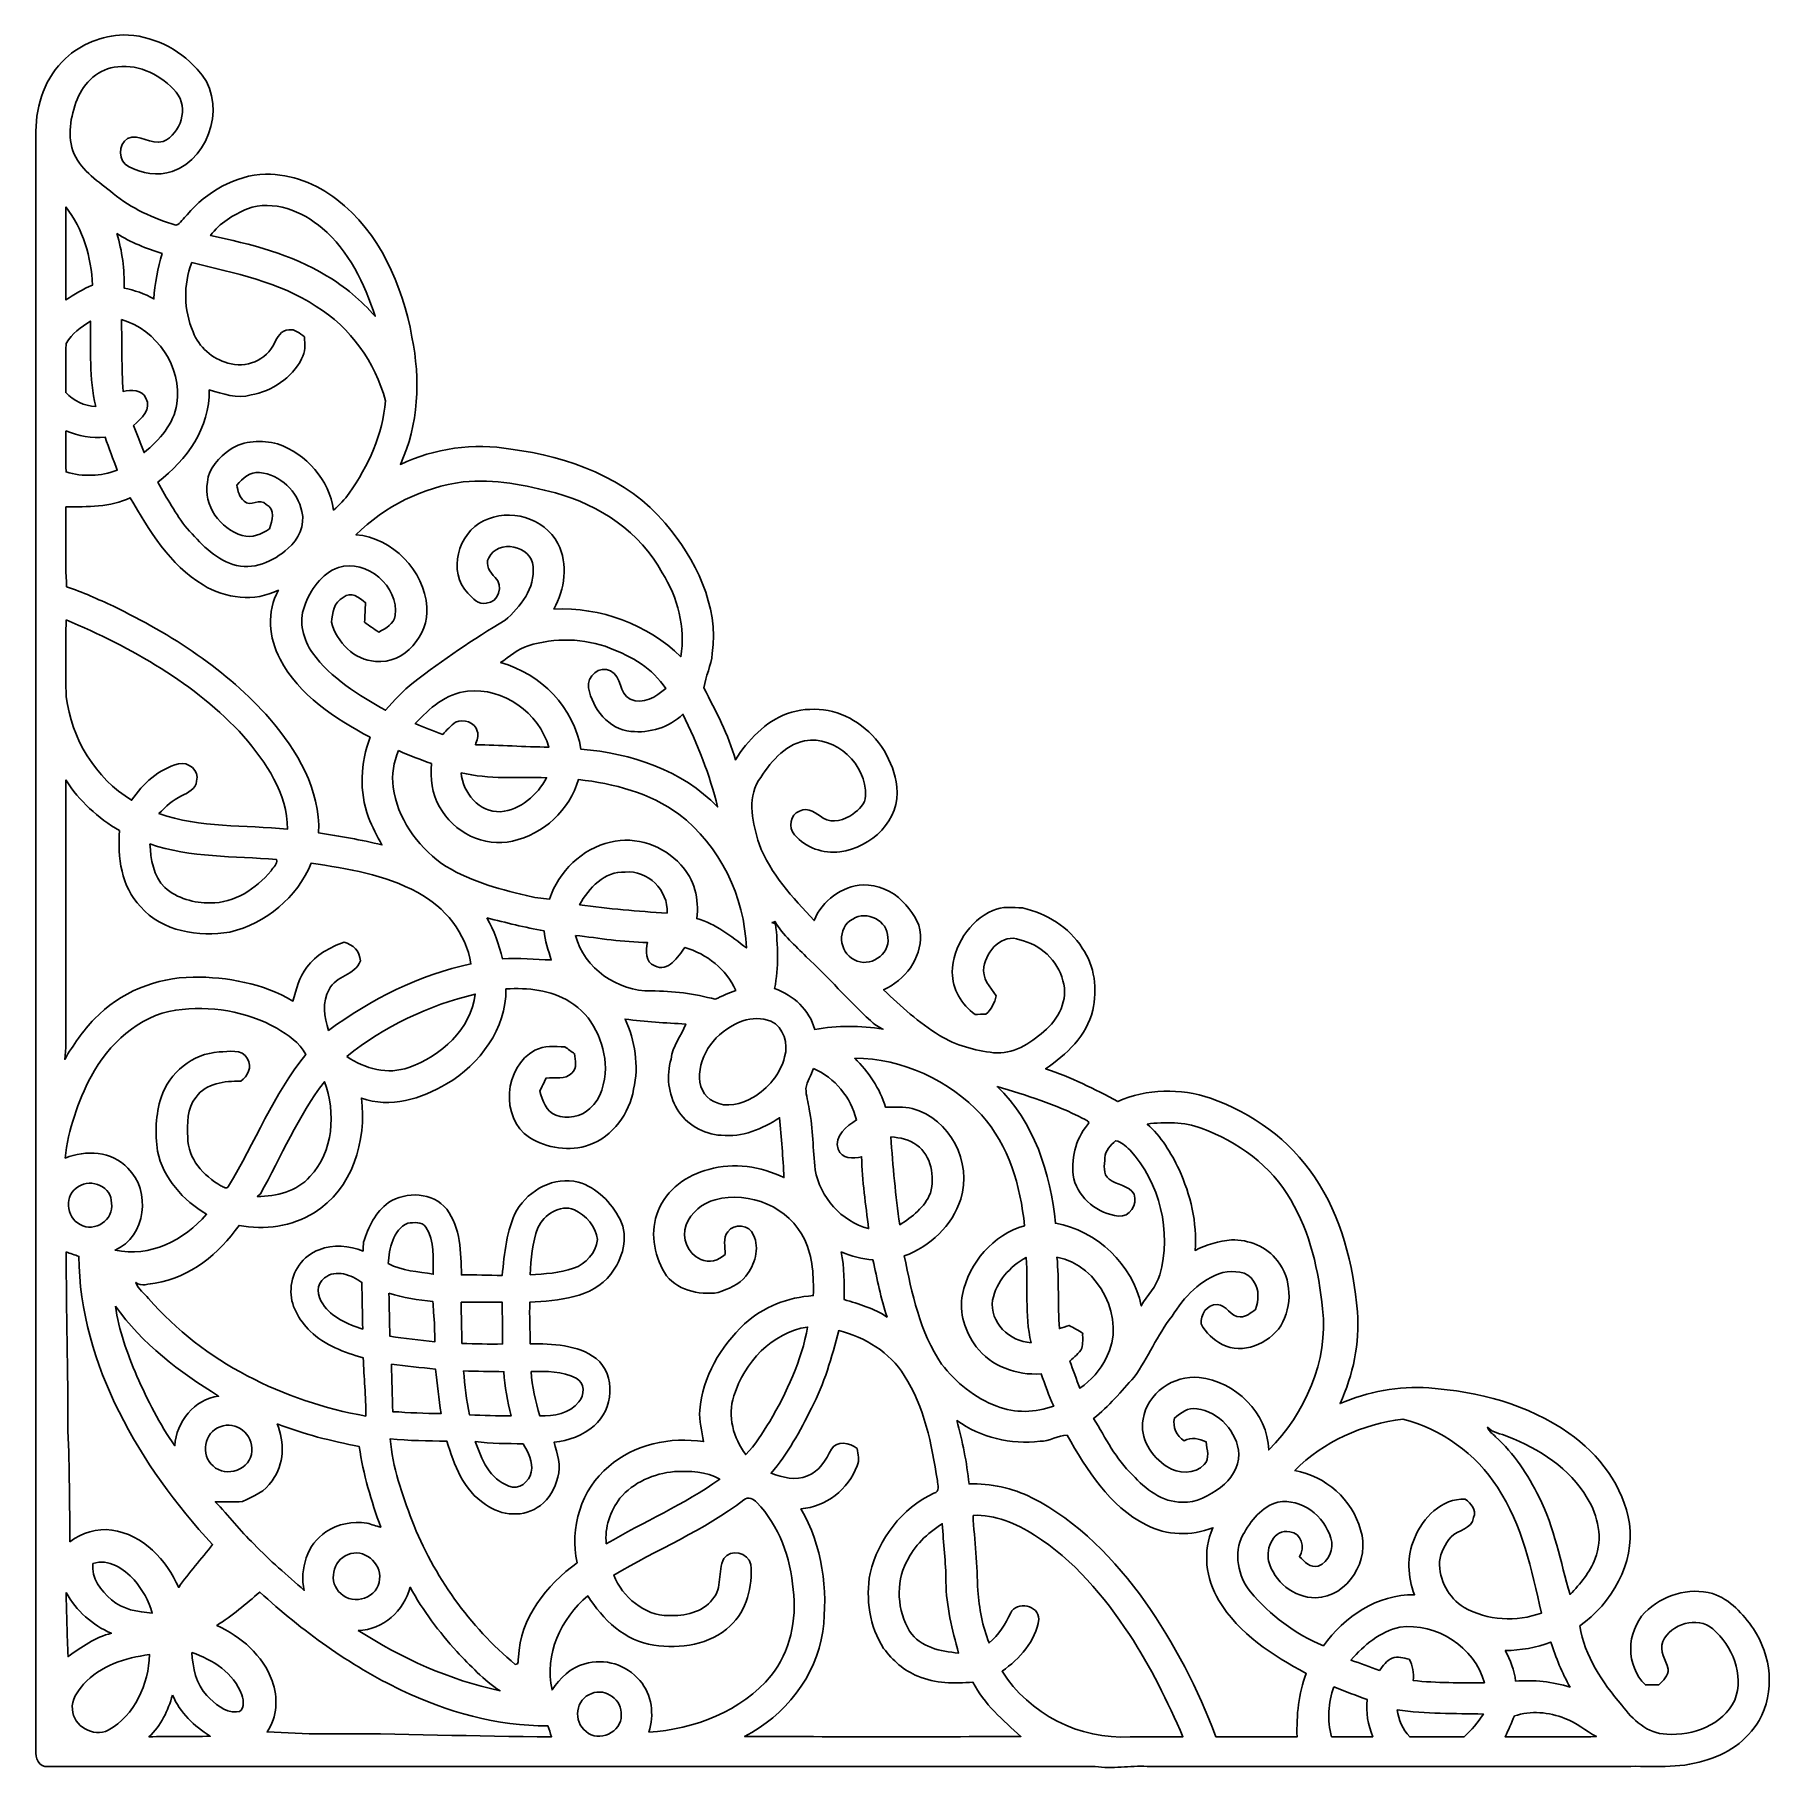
# Model space of a CAD drawing. Header units: centimetres. Extents: x -10.6 to 10.6, y -10.5 to 10.6.
import ezdxf

# ---------------------------------------------------------------- set-up
doc = ezdxf.new("R2010")
doc.units = ezdxf.units.CM
doc.header["$MEASUREMENT"] = 0
doc.layers.add('Camada 1', color=7, linetype='Continuous')

msp = doc.modelspace()

# ---------------------------------------------------------------- linework, layer by layer
at = {"layer": 'Camada 1', "color": 156}
for points, knots in [([(-10.19527, 10.26759), (-10.00548, 10.44645), (-9.74831, 10.54347), (-9.48972, 10.55546), (-9.48972, 10.55546), (-9.14894, 10.55088), (-8.81768, 10.39213), (-8.59331, 10.1367), (-8.59331, 10.1367), (-8.22219, 9.77406), (-8.4148, 9.05792), (-8.89634, 8.89387), (-8.89634, 8.89387), (-9.07097, 8.8339), (-9.26711, 8.86777), (-9.42692, 8.95456), (-9.42692, 8.95456), (-9.55639, 9.01099), (-9.55569, 9.2269), (-9.43998, 9.29569), (-9.43998, 9.29569), (-9.29251, 9.36059), (-9.1567, 9.20855), (-9.00606, 9.259), (-9.00606, 9.259), (-8.79016, 9.35425), (-8.69068, 9.66681), (-8.84837, 9.8566), (-8.84837, 9.8566), (-9.01981, 10.05945), (-9.28793, 10.19844), (-9.55851, 10.16669), (-9.55851, 10.16669), (-9.78429, 10.15012), (-9.97231, 9.97514), (-10.0524, 9.77018), (-10.0524, 9.77018), (-10.13142, 9.56027), (-10.18187, 9.31967), (-10.08803, 9.1059), (-10.08803, 9.1059), (-9.99348, 8.89353), (-9.78675, 8.7704), (-9.6146, 8.62753), (-9.6146, 8.62753), (-9.39376, 8.44161), (-9.12354, 8.32555), (-8.85013, 8.23983), (-8.85013, 8.23983), (-8.79157, 8.26169), (-8.76088, 8.3259), (-8.71573, 8.36717), (-8.71573, 8.36717), (-8.47725, 8.64588), (-8.13258, 8.84766), (-7.76076, 8.86283), (-7.76076, 8.86283), (-7.44855, 8.86213), (-7.14058, 8.74606), (-6.89539, 8.5538), (-6.89539, 8.5538), (-6.3708, 8.15622), (-6.09776, 7.5117), (-5.98028, 6.88021), (-5.98028, 6.88021), (-5.87587, 6.36693), (-5.89704, 5.81201), (-6.1214, 5.33259), (-6.1214, 5.33259), (-5.70512, 5.52555), (-5.22993, 5.6), (-4.7766, 5.51709), (-4.7766, 5.51709), (-4.07882, 5.42924), (-3.36549, 5.16536), (-2.89913, 4.61715), (-2.89913, 4.61715), (-2.53259, 4.18112), (-2.24613, 3.61597), (-2.32798, 3.03106), (-2.32798, 3.03106), (-2.33927, 2.88678), (-2.41087, 2.75624), (-2.42992, 2.61408), (-2.42992, 2.61408), (-2.28776, 2.33009), (-2.12972, 2.04893), (-2.04716, 1.73918), (-2.04716, 1.73918), (-1.89512, 1.97908), (-1.68521, 2.20132), (-1.41427, 2.30328), (-1.41427, 2.30328), (-1.13383, 2.39818), (-0.80539, 2.36185), (-0.56232, 2.18827), (-0.56232, 2.18827), (-0.30056, 2.01612), (-0.12242, 1.72295), (-0.0829, 1.41323), (-0.0829, 1.41323), (-0.02857, 1.01211), (-0.3997, 0.66852), (-0.7754, 0.6223), (-0.7754, 0.6223), (-0.97861, 0.59548), (-1.19415, 0.66886), (-1.32679, 0.82761), (-1.32679, 0.82761), (-1.40545, 0.91227), (-1.38394, 1.07738), (-1.26787, 1.11724), (-1.26787, 1.11724), (-1.16028, 1.17403), (-1.06327, 1.08479), (-0.97754, 1.03152), (-0.97754, 1.03152), (-0.86465, 0.95815), (-0.71825, 1.00999), (-0.61701, 1.0802), (-0.61701, 1.0802), (-0.54715, 1.13595), (-0.4646, 1.20402), (-0.4646, 1.30174), (-0.4646, 1.30174), (-0.44944, 1.68134), (-0.82373, 2.03799), (-1.20509, 1.97131), (-1.20509, 1.97131), (-1.45979, 1.91664), (-1.63371, 1.6965), (-1.76459, 1.4866), (-1.76459, 1.4866), (-1.91065, 1.25165), (-1.83373, 0.96237), (-1.75894, 0.71683), (-1.75894, 0.71683), (-1.62382, 0.35277), (-1.34937, 0.0649), (-1.08902, -0.21412), (-1.08902, -0.21412), (-0.99377, 0.02962), (-0.75423, 0.20109), (-0.49459, 0.22083), (-0.49459, 0.22083), (-0.31644, 0.22119), (-0.13935, 0.14817), (-0.01551, 0.01869), (-0.01551, 0.01869), (0.09136, -0.09172), (0.20143, -0.22506), (0.20284, -0.38734), (0.20284, -0.38734), (0.21802, -0.67768), (0.01198, -0.94121), (-0.24448, -1.05657), (-0.24448, -1.05657), (-0.03457, -1.25976), (0.18486, -1.45661), (0.43461, -1.61042), (0.43461, -1.61042), (0.63253, -1.7346), (0.86359, -1.79317), (1.0929, -1.82245), (1.0929, -1.82245), (1.32679, -1.84502), (1.53528, -1.71131), (1.70285, -1.56279), (1.70285, -1.56279), (1.8817, -1.41993), (2.0073, -1.17615), (1.9364, -0.9465), (1.9364, -0.9465), (1.87395, -0.69778), (1.65981, -0.50411), (1.41216, -0.44908), (1.41216, -0.44908), (1.2019, -0.36405), (1.00541, -0.58384), (0.97579, -0.7754), (0.97579, -0.7754), (0.9465, -0.91617), (1.05375, -1.0241), (1.12501, -1.131), (1.12501, -1.131), (1.10559, -1.21742), (1.06469, -1.29575), (0.99694, -1.35395), (0.99694, -1.35395), (0.96448, -1.35431), (0.89958, -1.35536), (0.86713, -1.35573), (0.86713, -1.35573), (0.70414, -1.23647), (0.59124, -1.0481), (0.59124, -0.84313), (0.59124, -0.84313), (0.60042, -0.52846), (0.79233, -0.21731), (1.08549, -0.09207), (1.08549, -0.09207), (1.19698, -0.03632), (1.32574, -0.05997), (1.44568, -0.06103), (1.44568, -0.06103), (1.73708, -0.12734), (2.01117, -0.29386), (2.17204, -0.54997), (2.17204, -0.54997), (2.32621, -0.76694), (2.35479, -1.05092), (2.30046, -1.30598), (2.30046, -1.30598), (2.22532, -1.61571), (1.97872, -1.84291), (1.72614, -2.01753), (1.72614, -2.01753), (2.03234, -2.11842), (2.32127, -2.26201), (2.60349, -2.41652), (2.60349, -2.41652), (2.95627, -2.25531), (3.36656, -2.2539), (3.73167, -2.37418), (3.73167, -2.37418), (4.23474, -2.55658), (4.69688, -2.87972), (4.99463, -3.32987), (4.99463, -3.32987), (5.322, -3.81387), (5.46734, -4.39666), (5.5185, -4.97275), (5.5185, -4.97275), (5.54636, -5.35445), (5.46734, -5.74145), (5.30613, -6.08787), (5.30613, -6.08787), (5.64656, -5.94289), (6.01591, -5.87092), (6.38562, -5.89808), (6.38562, -5.89808), (6.98393, -5.93901), (7.59354, -6.09564), (8.08777, -6.44735), (8.08777, -6.44735), (8.45855, -6.70418), (8.75454, -7.09507), (8.82719, -7.54732), (8.82719, -7.54732), (8.89034, -8.03451), (8.6113, -8.5157), (8.22113, -8.79193), (8.22113, -8.79193), (8.2825, -9.15704), (8.49383, -9.47844), (8.73337, -9.7536), (8.73337, -9.7536), (8.86319, -9.9314), (9.04487, -10.10425), (9.27876, -10.10813), (9.27876, -10.10813), (9.59767, -10.12825), (9.96173, -9.99912), (10.10637, -9.69468), (10.10637, -9.69468), (10.22631, -9.38564), (10.07886, -9.03393), (9.83826, -8.82755), (9.83826, -8.82755), (9.65022, -8.66775), (9.33309, -8.76652), (9.2322, -8.97995), (9.2322, -8.97995), (9.18951, -9.09742), (9.26535, -9.20644), (9.29604, -9.31579), (9.29604, -9.31579), (9.30416, -9.39623), (9.23254, -9.45549), (9.18279, -9.50877), (9.18279, -9.50877), (9.12812, -9.50841), (9.07379, -9.50841), (9.01982, -9.50841), (9.01982, -9.50841), (8.78099, -9.27876), (8.78628, -8.86424), (9.01452, -8.62858), (9.01452, -8.62858), (9.22338, -8.41516), (9.54687, -8.31956), (9.83684, -8.39752), (9.83684, -8.39752), (10.05134, -8.46807), (10.20692, -8.64763), (10.33285, -8.82685), (10.33285, -8.82685), (10.55229, -9.15), (10.5985, -9.59555), (10.40165, -9.94056), (10.40165, -9.94056), (10.25983, -10.18962), (10.0069, -10.35967), (9.73208, -10.43057), (9.73208, -10.43057), (9.42552, -10.53182), (9.0999, -10.4909), (8.78309, -10.50008), (8.78309, -10.50008), (6.84247, -10.50149), (4.9022, -10.49937), (2.96157, -10.50008), (2.96157, -10.50008), (2.74954, -10.48807), (2.53894, -10.53358), (2.32833, -10.50113), (2.32833, -10.50113), (-1.91593, -10.4983), (-6.1602, -10.5022), (-10.40447, -10.50042), (-10.40447, -10.50042), (-10.51595, -10.51489), (-10.5671, -10.39424), (-10.55475, -10.30076), (-10.55475, -10.30076), (-10.55334, -3.73944), (-10.55475, 2.82222), (-10.55404, 9.38353), (-10.55404, 9.38353), (-10.55299, 9.70915), (-10.43728, 10.04287), (-10.19527, 10.26759)], [0, 0, 0, 0, 0.01190476, 0.01190476, 0.01190476, 0.01190476, 0.02380952, 0.02380952, 0.02380952, 0.02380952, 0.03571429, 0.03571429, 0.03571429, 0.03571429, 0.04761905, 0.04761905, 0.04761905, 0.04761905, 0.05952381, 0.05952381, 0.05952381, 0.05952381, 0.07142857, 0.07142857, 0.07142857, 0.07142857, 0.08333333, 0.08333333, 0.08333333, 0.08333333, 0.0952381, 0.0952381, 0.0952381, 0.0952381, 0.10714286, 0.10714286, 0.10714286, 0.10714286, 0.11904762, 0.11904762, 0.11904762, 0.11904762, 0.13095238, 0.13095238, 0.13095238, 0.13095238, 0.14285714, 0.14285714, 0.14285714, 0.14285714, 0.1547619, 0.1547619, 0.1547619, 0.1547619, 0.16666667, 0.16666667, 0.16666667, 0.16666667, 0.17857143, 0.17857143, 0.17857143, 0.17857143, 0.19047619, 0.19047619, 0.19047619, 0.19047619, 0.20238095, 0.20238095, 0.20238095, 0.20238095, 0.21428571, 0.21428571, 0.21428571, 0.21428571, 0.22619048, 0.22619048, 0.22619048, 0.22619048, 0.23809524, 0.23809524, 0.23809524, 0.23809524, 0.25, 0.25, 0.25, 0.25, 0.26190476, 0.26190476, 0.26190476, 0.26190476, 0.27380952, 0.27380952, 0.27380952, 0.27380952, 0.28571429, 0.28571429, 0.28571429, 0.28571429, 0.29761905, 0.29761905, 0.29761905, 0.29761905, 0.30952381, 0.30952381, 0.30952381, 0.30952381, 0.32142857, 0.32142857, 0.32142857, 0.32142857, 0.33333333, 0.33333333, 0.33333333, 0.33333333, 0.3452381, 0.3452381, 0.3452381, 0.3452381, 0.35714286, 0.35714286, 0.35714286, 0.35714286, 0.36904762, 0.36904762, 0.36904762, 0.36904762, 0.38095238, 0.38095238, 0.38095238, 0.38095238, 0.39285714, 0.39285714, 0.39285714, 0.39285714, 0.4047619, 0.4047619, 0.4047619, 0.4047619, 0.41666667, 0.41666667, 0.41666667, 0.41666667, 0.42857143, 0.42857143, 0.42857143, 0.42857143, 0.44047619, 0.44047619, 0.44047619, 0.44047619, 0.45238095, 0.45238095, 0.45238095, 0.45238095, 0.46428571, 0.46428571, 0.46428571, 0.46428571, 0.47619048, 0.47619048, 0.47619048, 0.47619048, 0.48809524, 0.48809524, 0.48809524, 0.48809524, 0.5, 0.5, 0.5, 0.5, 0.51190476, 0.51190476, 0.51190476, 0.51190476, 0.52380952, 0.52380952, 0.52380952, 0.52380952, 0.53571429, 0.53571429, 0.53571429, 0.53571429, 0.54761905, 0.54761905, 0.54761905, 0.54761905, 0.55952381, 0.55952381, 0.55952381, 0.55952381, 0.57142857, 0.57142857, 0.57142857, 0.57142857, 0.58333333, 0.58333333, 0.58333333, 0.58333333, 0.5952381, 0.5952381, 0.5952381, 0.5952381, 0.60714286, 0.60714286, 0.60714286, 0.60714286, 0.61904762, 0.61904762, 0.61904762, 0.61904762, 0.63095238, 0.63095238, 0.63095238, 0.63095238, 0.64285714, 0.64285714, 0.64285714, 0.64285714, 0.6547619, 0.6547619, 0.6547619, 0.6547619, 0.66666667, 0.66666667, 0.66666667, 0.66666667, 0.67857143, 0.67857143, 0.67857143, 0.67857143, 0.69047619, 0.69047619, 0.69047619, 0.69047619, 0.70238095, 0.70238095, 0.70238095, 0.70238095, 0.71428571, 0.71428571, 0.71428571, 0.71428571, 0.72619048, 0.72619048, 0.72619048, 0.72619048, 0.73809524, 0.73809524, 0.73809524, 0.73809524, 0.75, 0.75, 0.75, 0.75, 0.76190476, 0.76190476, 0.76190476, 0.76190476, 0.77380952, 0.77380952, 0.77380952, 0.77380952, 0.78571429, 0.78571429, 0.78571429, 0.78571429, 0.79761905, 0.79761905, 0.79761905, 0.79761905, 0.80952381, 0.80952381, 0.80952381, 0.80952381, 0.82142857, 0.82142857, 0.82142857, 0.82142857, 0.83333333, 0.83333333, 0.83333333, 0.83333333, 0.8452381, 0.8452381, 0.8452381, 0.8452381, 0.85714286, 0.85714286, 0.85714286, 0.85714286, 0.86904762, 0.86904762, 0.86904762, 0.86904762, 0.88095238, 0.88095238, 0.88095238, 0.88095238, 0.89285714, 0.89285714, 0.89285714, 0.89285714, 0.9047619, 0.9047619, 0.9047619, 0.9047619, 0.91666667, 0.91666667, 0.91666667, 0.91666667, 0.92857143, 0.92857143, 0.92857143, 0.92857143, 0.94047619, 0.94047619, 0.94047619, 0.94047619, 0.95238095, 0.95238095, 0.95238095, 0.95238095, 0.96428571, 0.96428571, 0.96428571, 0.96428571, 0.97619048, 0.97619048, 0.97619048, 0.97619048, 1, 1, 1, 1]), ([(-7.98195, 8.43985), (-7.98195, 8.43985), (-7.98195, 8.43985), (-7.98195, 8.43985), (-7.98195, 8.43985), (-8.15128, 8.36682), (-8.32131, 8.26769), (-8.42962, 8.11459), (-8.42962, 8.11459), (-7.94243, 8.01052), (-7.44677, 7.88952), (-7.01781, 7.62635), (-7.01781, 7.62635), (-6.7945, 7.49582), (-6.60047, 7.32296), (-6.42691, 7.13281), (-6.42691, 7.13281), (-6.55742, 7.53073), (-6.74582, 7.92797), (-7.07143, 8.20349), (-7.07143, 8.20349), (-7.3166, 8.41304), (-7.66234, 8.55309), (-7.98195, 8.43985)], [0, 0, 0, 0, 0.14285714, 0.14285714, 0.14285714, 0.14285714, 0.28571429, 0.28571429, 0.28571429, 0.28571429, 0.42857143, 0.42857143, 0.42857143, 0.42857143, 0.57142857, 0.57142857, 0.57142857, 0.57142857, 0.71428571, 0.71428571, 0.71428571, 0.71428571, 1, 1, 1, 1]), ([(-10.18928, 8.46525), (-10.18928, 8.46525), (-10.18928, 8.46525), (-10.18928, 8.46525), (-10.18928, 8.46525), (-10.18893, 8.08743), (-10.18998, 7.7096), (-10.18857, 7.33178), (-10.18857, 7.33178), (-10.08556, 7.39985), (-9.98007, 7.46512), (-9.86542, 7.5124), (-9.86542, 7.5124), (-9.88025, 7.85388), (-9.98184, 8.19079), (-10.18928, 8.46525)], [0, 0, 0, 0, 0.2, 0.2, 0.2, 0.2, 0.4, 0.4, 0.4, 0.4, 0.6, 0.6, 0.6, 0.6, 1, 1, 1, 1]), ([(-9.5705, 8.13999), (-9.5705, 8.13999), (-9.5705, 8.13999), (-9.5705, 8.13999), (-9.5705, 8.13999), (-9.50242, 7.9262), (-9.47561, 7.70042), (-9.48196, 7.47676), (-9.48196, 7.47676), (-9.35495, 7.44996), (-9.23077, 7.40974), (-9.11824, 7.34377), (-9.11824, 7.34377), (-9.11048, 7.53215), (-9.07062, 7.71701), (-9.0184, 7.89727), (-9.0184, 7.89727), (-9.21067, 7.95655), (-9.40082, 8.03027), (-9.5705, 8.13999)], [0, 0, 0, 0, 0.16666667, 0.16666667, 0.16666667, 0.16666667, 0.33333333, 0.33333333, 0.33333333, 0.33333333, 0.5, 0.5, 0.5, 0.5, 0.66666667, 0.66666667, 0.66666667, 0.66666667, 1, 1, 1, 1]), ([(-8.65857, 7.78615), (-8.65857, 7.78615), (-8.65857, 7.78615), (-8.65857, 7.78615), (-8.65857, 7.78615), (-8.76159, 7.51557), (-8.75594, 7.21006), (-8.6427, 6.94336), (-8.6427, 6.94336), (-8.57391, 6.75815), (-8.40881, 6.61492), (-8.21866, 6.56483), (-8.21866, 6.56483), (-8.00417, 6.4904), (-7.747, 6.60082), (-7.6521, 6.80614), (-7.6521, 6.80614), (-7.61683, 6.87775), (-7.57202, 6.96665), (-7.47923, 6.9677), (-7.47923, 6.9677), (-7.40127, 6.98287), (-7.34484, 6.9215), (-7.28556, 6.88233), (-7.28556, 6.88233), (-7.28627, 6.79272), (-7.27109, 6.69571), (-7.32189, 6.61599), (-7.32189, 6.61599), (-7.4422, 6.37998), (-7.68139, 6.22511), (-7.93785, 6.17643), (-7.93785, 6.17643), (-8.1086, 6.12174), (-8.2811, 6.193), (-8.44549, 6.2371), (-8.44549, 6.2371), (-8.43492, 5.77919), (-8.72101, 5.38551), (-9.06921, 5.11703), (-9.06921, 5.11703), (-8.96338, 4.92159), (-8.85224, 4.72792), (-8.71537, 4.55224), (-8.71537, 4.55224), (-8.55591, 4.37832), (-8.39117, 4.18816), (-8.15728, 4.11656), (-8.15728, 4.11656), (-7.91809, 4.03577), (-7.66375, 4.15042), (-7.487, 4.31163), (-7.487, 4.31163), (-7.36106, 4.41924), (-7.27745, 4.5921), (-7.31872, 4.75933), (-7.31872, 4.75933), (-7.36776, 5.00097), (-7.58437, 5.21088), (-7.83271, 5.23346), (-7.83271, 5.23346), (-7.94914, 5.24581), (-8.03733, 5.15937), (-8.10895, 5.0807), (-8.10895, 5.0807), (-8.09801, 5.00873), (-8.08143, 4.93323), (-8.02111, 4.88526), (-8.02111, 4.88526), (-7.95055, 4.80201), (-7.82849, 4.9336), (-7.75194, 4.84575), (-7.75194, 4.84575), (-7.63693, 4.78579), (-7.68068, 4.6475), (-7.71418, 4.55012), (-7.71418, 4.55012), (-7.81015, 4.48132), (-7.9255, 4.43264), (-8.04509, 4.46617), (-8.04509, 4.46617), (-8.3118, 4.548), (-8.5217, 4.83446), (-8.46772, 5.11739), (-8.46772, 5.11739), (-8.45185, 5.2853), (-8.32555, 5.42079), (-8.19185, 5.5118), (-8.19185, 5.5118), (-8.02286, 5.62645), (-7.80732, 5.62926), (-7.61505, 5.582), (-7.61505, 5.582), (-7.26617, 5.45747), (-6.98605, 5.14702), (-6.93278, 4.77555), (-6.93278, 4.77555), (-6.86611, 4.8408), (-6.79591, 4.90431), (-6.74404, 4.98264), (-6.74404, 4.98264), (-6.5084, 5.31176), (-6.33411, 5.69806), (-6.30307, 6.10481), (-6.30307, 6.10481), (-6.42691, 6.57331), (-6.72923, 6.99698), (-7.14375, 7.25275), (-7.14375, 7.25275), (-7.59707, 7.55332), (-8.13999, 7.65562), (-8.65857, 7.78615)], [0, 0, 0, 0, 0.03448276, 0.03448276, 0.03448276, 0.03448276, 0.06896552, 0.06896552, 0.06896552, 0.06896552, 0.10344828, 0.10344828, 0.10344828, 0.10344828, 0.13793103, 0.13793103, 0.13793103, 0.13793103, 0.17241379, 0.17241379, 0.17241379, 0.17241379, 0.20689655, 0.20689655, 0.20689655, 0.20689655, 0.24137931, 0.24137931, 0.24137931, 0.24137931, 0.27586207, 0.27586207, 0.27586207, 0.27586207, 0.31034483, 0.31034483, 0.31034483, 0.31034483, 0.34482759, 0.34482759, 0.34482759, 0.34482759, 0.37931034, 0.37931034, 0.37931034, 0.37931034, 0.4137931, 0.4137931, 0.4137931, 0.4137931, 0.44827586, 0.44827586, 0.44827586, 0.44827586, 0.48275862, 0.48275862, 0.48275862, 0.48275862, 0.51724138, 0.51724138, 0.51724138, 0.51724138, 0.55172414, 0.55172414, 0.55172414, 0.55172414, 0.5862069, 0.5862069, 0.5862069, 0.5862069, 0.62068966, 0.62068966, 0.62068966, 0.62068966, 0.65517241, 0.65517241, 0.65517241, 0.65517241, 0.68965517, 0.68965517, 0.68965517, 0.68965517, 0.72413793, 0.72413793, 0.72413793, 0.72413793, 0.75862069, 0.75862069, 0.75862069, 0.75862069, 0.79310345, 0.79310345, 0.79310345, 0.79310345, 0.82758621, 0.82758621, 0.82758621, 0.82758621, 0.86206897, 0.86206897, 0.86206897, 0.86206897, 0.89655172, 0.89655172, 0.89655172, 0.89655172, 0.93103448, 0.93103448, 0.93103448, 0.93103448, 1, 1, 1, 1]), ([(-10.18469, 6.80366), (-10.18469, 6.80366), (-10.18469, 6.80366), (-10.18469, 6.80366), (-10.18469, 6.80366), (-10.19739, 6.60435), (-10.18433, 6.40432), (-10.19034, 6.2043), (-10.19034, 6.2043), (-10.09368, 6.10588), (-9.96597, 6.04131), (-9.82627, 6.03673), (-9.82627, 6.03673), (-9.91058, 6.37611), (-9.88201, 6.72923), (-9.89117, 7.07531), (-9.89117, 7.07531), (-10.00125, 7.00088), (-10.11872, 6.92219), (-10.18469, 6.80366)], [0, 0, 0, 0, 0.16666667, 0.16666667, 0.16666667, 0.16666667, 0.33333333, 0.33333333, 0.33333333, 0.33333333, 0.5, 0.5, 0.5, 0.5, 0.66666667, 0.66666667, 0.66666667, 0.66666667, 1, 1, 1, 1]), ([(-9.51335, 7.09329), (-9.51335, 7.09329), (-9.51335, 7.09329), (-9.51335, 7.09329), (-9.51335, 7.09329), (-9.50488, 6.80225), (-9.513, 6.51087), (-9.4929, 6.22017), (-9.4929, 6.22017), (-9.39411, 6.23746), (-9.26641, 6.24521), (-9.21596, 6.13762), (-9.21596, 6.13762), (-9.14118, 6.00321), (-9.27381, 5.88573), (-9.36554, 5.8046), (-9.36554, 5.8046), (-9.32215, 5.6956), (-9.28052, 5.58623), (-9.23889, 5.47652), (-9.23889, 5.47652), (-9.05333, 5.62715), (-8.87553, 5.824), (-8.8392, 6.06918), (-8.8392, 6.06918), (-8.77252, 6.5165), (-9.08438, 6.96806), (-9.51335, 7.09329)], [0, 0, 0, 0, 0.125, 0.125, 0.125, 0.125, 0.25, 0.25, 0.25, 0.25, 0.375, 0.375, 0.375, 0.375, 0.5, 0.5, 0.5, 0.5, 0.625, 0.625, 0.625, 0.625, 0.75, 0.75, 0.75, 0.75, 1, 1, 1, 1]), ([(-10.18963, 5.74111), (-10.18963, 5.74111), (-10.18963, 5.74111), (-10.18963, 5.74111), (-10.18963, 5.74111), (-10.18857, 5.57423), (-10.19069, 5.40702), (-10.18716, 5.2398), (-10.18716, 5.2398), (-9.9822, 5.17806), (-9.76524, 5.18759), (-9.56451, 5.26097), (-9.56451, 5.26097), (-9.61284, 5.39503), (-9.66646, 5.52732), (-9.7102, 5.66278), (-9.7102, 5.66278), (-9.87389, 5.64973), (-10.039, 5.67548), (-10.18963, 5.74111)], [0, 0, 0, 0, 0.16666667, 0.16666667, 0.16666667, 0.16666667, 0.33333333, 0.33333333, 0.33333333, 0.33333333, 0.5, 0.5, 0.5, 0.5, 0.66666667, 0.66666667, 0.66666667, 0.66666667, 1, 1, 1, 1]), ([(-6.66255, 4.47674), (-6.66255, 4.47674), (-6.66255, 4.47674), (-6.66255, 4.47674), (-6.66255, 4.47674), (-6.21524, 4.4383), (-5.8307, 4.04176), (-5.79825, 3.59621), (-5.79825, 3.59621), (-5.77568, 3.25966), (-6.0706, 2.90089), (-6.42267, 2.93616), (-6.42267, 2.93616), (-6.68301, 2.95275), (-6.89434, 3.16864), (-6.96029, 3.41277), (-6.96029, 3.41277), (-6.94655, 3.52602), (-6.93067, 3.65653), (-6.81531, 3.71298), (-6.81531, 3.71298), (-6.72677, 3.79482), (-6.61528, 3.71369), (-6.54507, 3.64983), (-6.54507, 3.64983), (-6.54861, 3.57152), (-6.55214, 3.49355), (-6.55601, 3.41558), (-6.55601, 3.41558), (-6.50168, 3.37007), (-6.44384, 3.32951), (-6.38281, 3.29352), (-6.38281, 3.29352), (-6.29813, 3.33691), (-6.20006, 3.3909), (-6.18277, 3.49391), (-6.18277, 3.49391), (-6.13867, 3.8488), (-6.53097, 4.18641), (-6.87563, 4.07987), (-6.87563, 4.07987), (-7.08096, 4.00049), (-7.21995, 3.80717), (-7.28909, 3.60469), (-7.28909, 3.60469), (-7.36035, 3.41524), (-7.30037, 3.20111), (-7.19067, 3.03883), (-7.19067, 3.03883), (-6.9617, 2.73085), (-6.63187, 2.52411), (-6.30025, 2.3428), (-6.30025, 2.3428), (-6.19159, 2.45991), (-6.09035, 2.58514), (-5.96053, 2.6804), (-5.96053, 2.6804), (-5.60458, 2.9538), (-5.23451, 3.20957), (-4.84752, 3.43712), (-4.84752, 3.43712), (-4.65949, 3.59762), (-4.48098, 3.82905), (-4.50744, 4.0901), (-4.50744, 4.0901), (-4.52508, 4.34622), (-4.93676, 4.42948), (-5.04577, 4.19488), (-5.04577, 4.19488), (-5.09798, 4.10951), (-5.02532, 4.0192), (-4.96958, 3.95676), (-4.96958, 3.95676), (-4.85985, 3.86079), (-4.92936, 3.65019), (-5.07717, 3.64348), (-5.07717, 3.64348), (-5.17418, 3.6202), (-5.24121, 3.70382), (-5.30048, 3.76485), (-5.30048, 3.76485), (-5.5513, 4.02271), (-5.42183, 4.49721), (-5.10928, 4.64538), (-5.10928, 4.64538), (-4.79672, 4.80413), (-4.36986, 4.68347), (-4.20475, 4.36879), (-4.20475, 4.36879), (-4.0767, 4.12043), (-4.12433, 3.81175), (-4.25343, 3.57292), (-4.25343, 3.57292), (-3.69005, 3.60045), (-3.11608, 3.38632), (-2.71073, 2.99366), (-2.71073, 2.99366), (-2.65253, 3.35033), (-2.74708, 3.71264), (-2.93758, 4.0153), (-2.93758, 4.0153), (-3.20286, 4.5099), (-3.70099, 4.84046), (-4.23438, 4.98439), (-4.23438, 4.98439), (-4.59951, 5.07929), (-4.97874, 5.15866), (-5.35763, 5.11844), (-5.35763, 5.11844), (-5.84588, 5.05529), (-6.3126, 4.82141), (-6.66255, 4.47674)], [0, 0, 0, 0, 0.03448276, 0.03448276, 0.03448276, 0.03448276, 0.06896552, 0.06896552, 0.06896552, 0.06896552, 0.10344828, 0.10344828, 0.10344828, 0.10344828, 0.13793103, 0.13793103, 0.13793103, 0.13793103, 0.17241379, 0.17241379, 0.17241379, 0.17241379, 0.20689655, 0.20689655, 0.20689655, 0.20689655, 0.24137931, 0.24137931, 0.24137931, 0.24137931, 0.27586207, 0.27586207, 0.27586207, 0.27586207, 0.31034483, 0.31034483, 0.31034483, 0.31034483, 0.34482759, 0.34482759, 0.34482759, 0.34482759, 0.37931034, 0.37931034, 0.37931034, 0.37931034, 0.4137931, 0.4137931, 0.4137931, 0.4137931, 0.44827586, 0.44827586, 0.44827586, 0.44827586, 0.48275862, 0.48275862, 0.48275862, 0.48275862, 0.51724138, 0.51724138, 0.51724138, 0.51724138, 0.55172414, 0.55172414, 0.55172414, 0.55172414, 0.5862069, 0.5862069, 0.5862069, 0.5862069, 0.62068966, 0.62068966, 0.62068966, 0.62068966, 0.65517241, 0.65517241, 0.65517241, 0.65517241, 0.68965517, 0.68965517, 0.68965517, 0.68965517, 0.72413793, 0.72413793, 0.72413793, 0.72413793, 0.75862069, 0.75862069, 0.75862069, 0.75862069, 0.79310345, 0.79310345, 0.79310345, 0.79310345, 0.82758621, 0.82758621, 0.82758621, 0.82758621, 0.86206897, 0.86206897, 0.86206897, 0.86206897, 0.89655172, 0.89655172, 0.89655172, 0.89655172, 0.93103448, 0.93103448, 0.93103448, 0.93103448, 1, 1, 1, 1]), ([(-10.19069, 4.81753), (-10.19069, 4.81753), (-10.19069, 4.81753), (-10.19069, 4.81753), (-10.19069, 4.81753), (-10.18187, 4.49297), (-10.20127, 4.16772), (-10.18011, 3.84352), (-10.18011, 3.84352), (-9.98466, 3.78037), (-9.79804, 3.69288), (-9.61178, 3.60644), (-9.61178, 3.60644), (-8.90622, 3.26602), (-8.22854, 2.83245), (-7.71031, 2.23767), (-7.71031, 2.23767), (-7.37941, 1.85242), (-7.09117, 1.37653), (-7.11517, 0.85054), (-7.11517, 0.85054), (-6.85658, 0.81526), (-6.60047, 0.76553), (-6.34646, 0.7059), (-6.34646, 0.7059), (-6.40467, 0.81492), (-6.4664, 0.92251), (-6.50804, 1.03928), (-6.50804, 1.03928), (-6.62622, 1.35254), (-6.60471, 1.70249), (-6.4904, 2.01365), (-6.4904, 2.01365), (-6.91444, 2.24508), (-7.35436, 2.52201), (-7.58367, 2.96438), (-7.58367, 2.96438), (-7.72337, 3.2198), (-7.74841, 3.54295), (-7.60482, 3.80259), (-7.60482, 3.80259), (-7.89164, 3.65724), (-8.25287, 3.69817), (-8.52134, 3.86715), (-8.52134, 3.86715), (-8.92775, 4.10986), (-9.17469, 4.52895), (-9.40611, 4.9269), (-9.40611, 4.9269), (-9.64953, 4.81188), (-9.92751, 4.81434), (-10.19069, 4.81753)], [0, 0, 0, 0, 0.07142857, 0.07142857, 0.07142857, 0.07142857, 0.14285714, 0.14285714, 0.14285714, 0.14285714, 0.21428571, 0.21428571, 0.21428571, 0.21428571, 0.28571429, 0.28571429, 0.28571429, 0.28571429, 0.35714286, 0.35714286, 0.35714286, 0.35714286, 0.42857143, 0.42857143, 0.42857143, 0.42857143, 0.5, 0.5, 0.5, 0.5, 0.57142857, 0.57142857, 0.57142857, 0.57142857, 0.64285714, 0.64285714, 0.64285714, 0.64285714, 0.71428571, 0.71428571, 0.71428571, 0.71428571, 0.78571429, 0.78571429, 0.78571429, 0.78571429, 0.85714286, 0.85714286, 0.85714286, 0.85714286, 1, 1, 1, 1]), ([(-10.18716, 3.44311), (-10.18716, 3.44311), (-10.18716, 3.44311), (-10.18716, 3.44311), (-10.18716, 3.44311), (-10.18928, 3.1309), (-10.19315, 2.81834), (-10.1861, 2.50613), (-10.1861, 2.50613), (-10.12083, 1.99955), (-9.8305, 1.51482), (-9.38917, 1.24882), (-9.38917, 1.24882), (-9.25512, 1.45167), (-9.05898, 1.62665), (-8.82085, 1.69016), (-8.82085, 1.69016), (-8.7002, 1.72225), (-8.56191, 1.60867), (-8.59895, 1.48132), (-8.59895, 1.48132), (-8.60671, 1.38219), (-8.70443, 1.3402), (-8.78169, 1.30174), (-8.78169, 1.30174), (-8.88964, 1.2527), (-8.97643, 1.17016), (-9.05756, 1.08584), (-9.05756, 1.08584), (-8.5545, 0.91086), (-8.01546, 0.94826), (-7.4937, 0.89675), (-7.4937, 0.89675), (-7.49511, 1.33314), (-7.75545, 1.70885), (-8.02781, 2.02742), (-8.02781, 2.02742), (-8.61659, 2.67017), (-9.3927, 3.10549), (-10.18716, 3.44311)], [0, 0, 0, 0, 0.09090909, 0.09090909, 0.09090909, 0.09090909, 0.18181818, 0.18181818, 0.18181818, 0.18181818, 0.27272727, 0.27272727, 0.27272727, 0.27272727, 0.36363636, 0.36363636, 0.36363636, 0.36363636, 0.45454545, 0.45454545, 0.45454545, 0.45454545, 0.54545455, 0.54545455, 0.54545455, 0.54545455, 0.63636364, 0.63636364, 0.63636364, 0.63636364, 0.72727273, 0.72727273, 0.72727273, 0.72727273, 0.81818182, 0.81818182, 0.81818182, 0.81818182, 1, 1, 1, 1]), ([(-4.56671, 3.12702), (-4.56671, 3.12702), (-4.56671, 3.12702), (-4.56671, 3.12702), (-4.56671, 3.12702), (-4.69547, 3.08963), (-4.79178, 2.99225), (-4.9022, 2.92169), (-4.9022, 2.92169), (-4.41607, 2.79152), (-4.00332, 2.37067), (-3.92499, 1.8676), (-3.92499, 1.8676), (-3.31752, 1.82316), (-2.69275, 1.61466), (-2.26306, 1.16628), (-2.26306, 1.16628), (-2.35937, 1.55716), (-2.50577, 1.93357), (-2.68605, 2.29305), (-2.68605, 2.29305), (-2.85184, 2.13254), (-3.09138, 2.06162), (-3.31857, 2.08562), (-3.31857, 2.08562), (-3.5888, 2.1096), (-3.7867, 2.35973), (-3.83151, 2.61372), (-3.83151, 2.61372), (-3.86186, 2.75412), (-3.69464, 2.89524), (-3.56517, 2.8201), (-3.56517, 2.8201), (-3.42299, 2.75342), (-3.46991, 2.54316), (-3.32493, 2.4786), (-3.32493, 2.4786), (-3.17041, 2.40347), (-3.00955, 2.50718), (-2.89489, 2.60667), (-2.89489, 2.60667), (-3.0494, 2.84938), (-3.31045, 2.99685), (-3.57258, 3.09845), (-3.57258, 3.09845), (-3.88796, 3.2198), (-4.24461, 3.22826), (-4.56671, 3.12702)], [0, 0, 0, 0, 0.07692308, 0.07692308, 0.07692308, 0.07692308, 0.15384615, 0.15384615, 0.15384615, 0.15384615, 0.23076923, 0.23076923, 0.23076923, 0.23076923, 0.30769231, 0.30769231, 0.30769231, 0.30769231, 0.38461538, 0.38461538, 0.38461538, 0.38461538, 0.46153846, 0.46153846, 0.46153846, 0.46153846, 0.53846154, 0.53846154, 0.53846154, 0.53846154, 0.61538462, 0.61538462, 0.61538462, 0.61538462, 0.69230769, 0.69230769, 0.69230769, 0.69230769, 0.76923077, 0.76923077, 0.76923077, 0.76923077, 0.84615385, 0.84615385, 0.84615385, 0.84615385, 1, 1, 1, 1]), ([(-5.30472, 2.57527), (-5.30472, 2.57527), (-5.30472, 2.57527), (-5.30472, 2.57527), (-5.30472, 2.57527), (-5.56648, 2.54669), (-5.77003, 2.36643), (-5.93936, 2.17981), (-5.93936, 2.17981), (-5.8293, 2.13395), (-5.71816, 2.09055), (-5.6067, 2.04857), (-5.6067, 2.04857), (-5.5559, 2.09902), (-5.51003, 2.15547), (-5.45076, 2.19674), (-5.45076, 2.19674), (-5.35269, 2.2426), (-5.21334, 2.1992), (-5.18617, 2.08704), (-5.18617, 2.08704), (-5.16078, 2.032), (-5.19711, 1.97626), (-5.20664, 1.92263), (-5.20664, 1.92263), (-4.90926, 1.92051), (-4.61291, 1.89688), (-4.31553, 1.89371), (-4.31553, 1.89371), (-4.43583, 2.31174), (-4.86938, 2.62113), (-5.30472, 2.57527)], [0, 0, 0, 0, 0.11111111, 0.11111111, 0.11111111, 0.11111111, 0.22222222, 0.22222222, 0.22222222, 0.22222222, 0.33333333, 0.33333333, 0.33333333, 0.33333333, 0.44444444, 0.44444444, 0.44444444, 0.44444444, 0.55555556, 0.55555556, 0.55555556, 0.55555556, 0.66666667, 0.66666667, 0.66666667, 0.66666667, 0.77777778, 0.77777778, 0.77777778, 0.77777778, 1, 1, 1, 1]), ([(-6.14539, 1.85173), (-6.14539, 1.85173), (-6.14539, 1.85173), (-6.14539, 1.85173), (-6.14539, 1.85173), (-6.19865, 1.71097), (-6.23217, 1.55963), (-6.20713, 1.40899), (-6.20713, 1.40899), (-6.16055, 1.03187), (-5.92137, 0.70343), (-5.62222, 0.48083), (-5.62222, 0.48083), (-5.31213, 0.27481), (-4.94805, 0.17356), (-4.58927, 0.0889), (-4.58927, 0.0889), (-4.49686, 0.06561), (-4.40265, 0.0515), (-4.30742, 0.04726), (-4.30742, 0.04726), (-4.19559, 0.38169), (-3.91195, 0.6604), (-3.56517, 0.74048), (-3.56517, 0.74048), (-3.25861, 0.8128), (-2.91853, 0.69956), (-2.71215, 0.46248), (-2.71215, 0.46248), (-2.54423, 0.29138), (-2.48462, 0.04375), (-2.51707, -0.18979), (-2.51707, -0.18979), (-2.28706, -0.25471), (-2.09761, -0.40181), (-1.91381, -0.54821), (-1.91381, -0.54821), (-1.93462, 0.07725), (-2.23307, 0.69744), (-2.73402, 1.07809), (-2.73402, 1.07809), (-3.08751, 1.3402), (-3.52531, 1.44992), (-3.95534, 1.50035), (-3.95534, 1.50035), (-4.06259, 1.131), (-4.3815, 0.8329), (-4.75684, 0.7514), (-4.75684, 0.7514), (-5.10222, 0.67062), (-5.48075, 0.85831), (-5.64373, 1.16945), (-5.64373, 1.16945), (-5.74286, 1.32608), (-5.75239, 1.51482), (-5.74321, 1.69438), (-5.74321, 1.69438), (-5.87869, 1.74271), (-6.0138, 1.79351), (-6.14539, 1.85173)], [0, 0, 0, 0, 0.0625, 0.0625, 0.0625, 0.0625, 0.125, 0.125, 0.125, 0.125, 0.1875, 0.1875, 0.1875, 0.1875, 0.25, 0.25, 0.25, 0.25, 0.3125, 0.3125, 0.3125, 0.3125, 0.375, 0.375, 0.375, 0.375, 0.4375, 0.4375, 0.4375, 0.4375, 0.5, 0.5, 0.5, 0.5, 0.5625, 0.5625, 0.5625, 0.5625, 0.625, 0.625, 0.625, 0.625, 0.6875, 0.6875, 0.6875, 0.6875, 0.75, 0.75, 0.75, 0.75, 0.8125, 0.8125, 0.8125, 0.8125, 0.875, 0.875, 0.875, 0.875, 1, 1, 1, 1]), ([(-10.19034, 1.49472), (-10.19034, 1.49472), (-10.19034, 1.49472), (-10.19034, 1.49472), (-10.19034, 1.49472), (-10.18786, 0.49035), (-10.18998, -0.51399), (-10.18893, -1.51799), (-10.18893, -1.51799), (-10.18822, -1.64606), (-10.18575, -1.77482), (-10.20303, -1.90217), (-10.20303, -1.90217), (-10.09861, -1.72755), (-9.98608, -1.55575), (-9.84144, -1.41111), (-9.84144, -1.41111), (-9.53276, -1.08584), (-9.08826, -0.90874), (-8.6427, -0.9024), (-8.6427, -0.9024), (-8.2243, -0.89887), (-7.7918, -0.97825), (-7.42879, -1.1945), (-7.42879, -1.1945), (-7.38998, -1.05056), (-7.35012, -0.9024), (-7.25699, -0.78281), (-7.25699, -0.78281), (-7.14974, -0.6283), (-6.97688, -0.54081), (-6.80578, -0.47554), (-6.80578, -0.47554), (-6.69924, -0.51152), (-6.61, -0.58384), (-6.60752, -0.70555), (-6.60752, -0.70555), (-6.67032, -0.88618), (-6.9095, -0.88089), (-6.9857, -1.05197), (-6.9857, -1.05197), (-7.07743, -1.20509), (-7.04532, -1.38959), (-6.99416, -1.55046), (-6.99416, -1.55046), (-6.47841, -1.17122), (-5.89209, -0.87383), (-5.26238, -0.74188), (-5.26238, -0.74188), (-5.32236, -0.37007), (-5.58095, -0.04867), (-5.90973, 0.12593), (-5.90973, 0.12593), (-6.30765, 0.34361), (-6.7631, 0.41556), (-7.20548, 0.48436), (-7.20548, 0.48436), (-7.37517, 0.06843), (-7.75828, -0.25259), (-8.19467, -0.35524), (-8.19467, -0.35524), (-8.57532, -0.41521), (-9.017, -0.35065), (-9.28193, -0.0448), (-9.28193, -0.0448), (-9.5183, 0.19897), (-9.55992, 0.55562), (-9.53699, 0.87911), (-9.53699, 0.87911), (-9.7984, 1.03187), (-10.02735, 1.23789), (-10.19034, 1.49472)], [0, 0, 0, 0, 0.05263158, 0.05263158, 0.05263158, 0.05263158, 0.10526316, 0.10526316, 0.10526316, 0.10526316, 0.15789474, 0.15789474, 0.15789474, 0.15789474, 0.21052632, 0.21052632, 0.21052632, 0.21052632, 0.26315789, 0.26315789, 0.26315789, 0.26315789, 0.31578947, 0.31578947, 0.31578947, 0.31578947, 0.36842105, 0.36842105, 0.36842105, 0.36842105, 0.42105263, 0.42105263, 0.42105263, 0.42105263, 0.47368421, 0.47368421, 0.47368421, 0.47368421, 0.52631579, 0.52631579, 0.52631579, 0.52631579, 0.57894737, 0.57894737, 0.57894737, 0.57894737, 0.63157895, 0.63157895, 0.63157895, 0.63157895, 0.68421053, 0.68421053, 0.68421053, 0.68421053, 0.73684211, 0.73684211, 0.73684211, 0.73684211, 0.78947368, 0.78947368, 0.78947368, 0.78947368, 0.84210526, 0.84210526, 0.84210526, 0.84210526, 0.89473684, 0.89473684, 0.89473684, 0.89473684, 1, 1, 1, 1]), ([(-5.38161, 1.58221), (-5.38161, 1.58221), (-5.38161, 1.58221), (-5.38161, 1.58221), (-5.38161, 1.58221), (-5.36292, 1.33738), (-5.1622, 1.0996), (-4.90361, 1.10878), (-4.90361, 1.10878), (-4.65949, 1.12783), (-4.45416, 1.31234), (-4.34374, 1.52188), (-4.34374, 1.52188), (-4.69018, 1.53141), (-5.04155, 1.49895), (-5.38161, 1.58221)], [0, 0, 0, 0, 0.2, 0.2, 0.2, 0.2, 0.4, 0.4, 0.4, 0.4, 0.6, 0.6, 0.6, 0.6, 1, 1, 1, 1]), ([(-9.16728, 0.71754), (-9.16728, 0.71754), (-9.16728, 0.71754), (-9.16728, 0.71754), (-9.16728, 0.71754), (-9.15634, 0.53021), (-9.12671, 0.32315), (-8.98418, 0.18661), (-8.98418, 0.18661), (-8.83531, 0.05396), (-8.62965, -0.00387), (-8.4328, -0.0007), (-8.4328, -0.0007), (-8.14105, -0.00212), (-7.87505, 0.1711), (-7.69372, 0.3891), (-7.69372, 0.3891), (-7.66726, 0.43144), (-7.61434, 0.47096), (-7.62776, 0.5267), (-7.62776, 0.5267), (-8.14211, 0.57114), (-8.67233, 0.54575), (-9.16728, 0.71754)], [0, 0, 0, 0, 0.14285714, 0.14285714, 0.14285714, 0.14285714, 0.28571429, 0.28571429, 0.28571429, 0.28571429, 0.42857143, 0.42857143, 0.42857143, 0.42857143, 0.57142857, 0.57142857, 0.57142857, 0.57142857, 0.71428571, 0.71428571, 0.71428571, 0.71428571, 1, 1, 1, 1]), ([(-3.94229, -0.02292), (-3.94229, -0.02292), (-3.94229, -0.02292), (-3.94229, -0.02292), (-3.94229, -0.02292), (-3.58916, -0.06984), (-3.23391, -0.10371), (-2.87796, -0.12312), (-2.87796, -0.12312), (-2.86066, 0.1538), (-3.1108, 0.39863), (-3.38701, 0.37535), (-3.38701, 0.37535), (-3.63926, 0.38629), (-3.82939, 0.18097), (-3.94229, -0.02292)], [0, 0, 0, 0, 0.2, 0.2, 0.2, 0.2, 0.4, 0.4, 0.4, 0.4, 0.6, 0.6, 0.6, 0.6, 1, 1, 1, 1]), ([(-5.06801, -0.18204), (-5.06801, -0.18204), (-5.06801, -0.18204), (-5.06801, -0.18204), (-5.06801, -0.18204), (-4.98193, -0.33725), (-4.91949, -0.50482), (-4.88102, -0.67839), (-4.88102, -0.67839), (-4.68347, -0.66781), (-4.47674, -0.68509), (-4.28625, -0.69391), (-4.28625, -0.69391), (-4.32293, -0.57784), (-4.36209, -0.46214), (-4.37373, -0.34008), (-4.37373, -0.34008), (-4.60728, -0.29774), (-4.83799, -0.24095), (-5.06801, -0.18204)], [0, 0, 0, 0, 0.16666667, 0.16666667, 0.16666667, 0.16666667, 0.33333333, 0.33333333, 0.33333333, 0.33333333, 0.5, 0.5, 0.5, 0.5, 0.66666667, 0.66666667, 0.66666667, 0.66666667, 1, 1, 1, 1]), ([(-0.61948, -0.19755), (-0.61948, -0.19755), (-0.61948, -0.19755), (-0.61948, -0.19755), (-0.61948, -0.19755), (-0.81314, -0.29739), (-0.79375, -0.60325), (-0.59972, -0.69074), (-0.59972, -0.69074), (-0.4205, -0.79657), (-0.16191, -0.6283), (-0.19227, -0.42192), (-0.19227, -0.42192), (-0.19297, -0.21766), (-0.45013, -0.08502), (-0.61948, -0.19755)], [0, 0, 0, 0, 0.2, 0.2, 0.2, 0.2, 0.4, 0.4, 0.4, 0.4, 0.6, 0.6, 0.6, 0.6, 1, 1, 1, 1]), ([(-3.99274, -0.39546), (-3.99274, -0.39546), (-3.99274, -0.39546), (-3.99274, -0.39546), (-3.99274, -0.39546), (-3.88479, -0.79903), (-3.48121, -1.07526), (-3.07021, -1.07102), (-3.07021, -1.07102), (-2.8074, -1.06785), (-2.54565, -1.10559), (-2.29164, -1.17228), (-2.29164, -1.17228), (-2.21014, -1.13242), (-2.12689, -1.09643), (-2.04257, -1.06327), (-2.04257, -1.06327), (-2.15864, -0.80573), (-2.39323, -0.62052), (-2.66135, -0.54186), (-2.66135, -0.54186), (-2.74355, -0.65334), (-2.86526, -0.84949), (-3.0286, -0.76482), (-3.0286, -0.76482), (-3.14571, -0.72178), (-3.13443, -0.58032), (-3.11714, -0.48083), (-3.11714, -0.48083), (-3.411, -0.478), (-3.7017, -0.42898), (-3.99274, -0.39546)], [0, 0, 0, 0, 0.11111111, 0.11111111, 0.11111111, 0.11111111, 0.22222222, 0.22222222, 0.22222222, 0.22222222, 0.33333333, 0.33333333, 0.33333333, 0.33333333, 0.44444444, 0.44444444, 0.44444444, 0.44444444, 0.55555556, 0.55555556, 0.55555556, 0.55555556, 0.66666667, 0.66666667, 0.66666667, 0.66666667, 0.77777778, 0.77777778, 0.77777778, 0.77777778, 1, 1, 1, 1]), ([(-1.60231, -0.24024), (-1.60231, -0.24024), (-1.60231, -0.24024), (-1.60231, -0.24024), (-1.60231, -0.24024), (-1.60231, -0.24024), (-1.55892, -0.254), (-1.55892, -0.254), (-1.55892, -0.254), (-1.52929, -0.51576), (-1.51906, -0.78246), (-1.56986, -1.04245), (-1.56986, -1.04245), (-1.34126, -1.12253), (-1.14723, -1.30033), (-1.08162, -1.53811), (-1.08162, -1.53811), (-0.8068, -1.48907), (-0.52528, -1.48836), (-0.25011, -1.5367), (-0.25011, -1.5367), (-0.30551, -1.50777), (-0.35984, -1.47567), (-0.40498, -1.43191), (-0.40498, -1.43191), (-0.67239, -1.18004), (-0.91756, -0.90557), (-1.18638, -0.6551), (-1.18638, -0.6551), (-1.31585, -0.5154), (-1.47389, -0.39652), (-1.56457, -0.22577), (-1.56457, -0.22577), (-1.57409, -0.2293), (-1.59278, -0.23671), (-1.60231, -0.24024)], [0, 0, 0, 0, 0.1, 0.1, 0.1, 0.1, 0.2, 0.2, 0.2, 0.2, 0.3, 0.3, 0.3, 0.3, 0.4, 0.4, 0.4, 0.4, 0.5, 0.5, 0.5, 0.5, 0.6, 0.6, 0.6, 0.6, 0.7, 0.7, 0.7, 0.7, 0.8, 0.8, 0.8, 0.8, 1, 1, 1, 1]), ([(-4.83799, -1.04598), (-4.83799, -1.04598), (-4.83799, -1.04598), (-4.83799, -1.04598), (-4.83799, -1.04598), (-4.83234, -1.5307), (-5.1562, -1.96074), (-5.55871, -2.20098), (-5.55871, -2.20098), (-5.86493, -2.3823), (-6.24628, -2.50048), (-6.59448, -2.37243), (-6.59448, -2.37243), (-6.52673, -2.88854), (-6.70665, -3.48509), (-7.1702, -3.7666), (-7.1702, -3.7666), (-7.43902, -3.93805), (-7.7738, -3.97898), (-8.08354, -3.92112), (-8.08354, -3.92112), (-8.32272, -4.26649), (-8.67798, -4.55471), (-9.10166, -4.6235), (-9.10166, -4.6235), (-9.17927, -4.62455), (-9.27206, -4.67501), (-9.33838, -4.61503), (-9.33838, -4.61503), (-9.31192, -4.69511), (-9.23643, -4.74732), (-9.18457, -4.81153), (-9.18457, -4.81153), (-8.51041, -5.58305), (-7.54415, -6.06424), (-6.54227, -6.23992), (-6.54227, -6.23992), (-6.53803, -6.00321), (-6.56695, -5.76791), (-6.57189, -5.53191), (-6.57189, -5.53191), (-6.80366, -5.46559), (-7.04037, -5.3781), (-7.21747, -5.20841), (-7.21747, -5.20841), (-7.35295, -5.07259), (-7.46548, -4.8902), (-7.45067, -4.69159), (-7.45067, -4.69159), (-7.44607, -4.48344), (-7.30425, -4.29012), (-7.11022, -4.2171), (-7.11022, -4.2171), (-6.93878, -4.14725), (-6.7437, -4.16806), (-6.57436, -4.23403), (-6.57436, -4.23403), (-6.57331, -4.20687), (-6.57153, -4.15254), (-6.57083, -4.12537), (-6.57083, -4.12537), (-6.5084, -3.94511), (-6.42832, -3.75603), (-6.26463, -3.64455), (-6.26463, -3.64455), (-6.05155, -3.50448), (-5.72487, -3.51683), (-5.55766, -3.72321), (-5.55766, -3.72321), (-5.38868, -3.95145), (-5.38339, -4.25097), (-5.37845, -4.52296), (-5.37845, -4.52296), (-5.21334, -4.52225), (-5.04859, -4.52542), (-4.8835, -4.53107), (-4.8835, -4.53107), (-4.85457, -4.26084), (-4.8327, -3.98073), (-4.70534, -3.7352), (-4.70534, -3.7352), (-4.55259, -3.48967), (-4.24992, -3.31998), (-3.95781, -3.39583), (-3.95781, -3.39583), (-3.73308, -3.46004), (-3.55494, -3.64384), (-3.45015, -3.84774), (-3.45015, -3.84774), (-3.33833, -4.06752), (-3.41948, -4.32964), (-3.56234, -4.5145), (-3.56234, -4.5145), (-3.79201, -4.80764), (-4.20193, -4.83588), (-4.54518, -4.85386), (-4.54518, -4.85386), (-4.55682, -5.02284), (-4.53918, -5.19219), (-4.54483, -5.36151), (-4.54483, -5.36151), (-4.27073, -5.36151), (-3.96909, -5.36963), (-3.73979, -5.54002), (-3.73979, -5.54002), (-3.49637, -5.74462), (-3.52989, -6.16091), (-3.7659, -6.35776), (-3.7659, -6.35776), (-3.90065, -6.47559), (-4.07458, -6.54085), (-4.25167, -6.55778), (-4.25167, -6.55778), (-4.21569, -6.69536), (-4.15712, -6.84247), (-4.20758, -6.98465), (-4.20758, -6.98465), (-4.24074, -7.11658), (-4.30705, -7.24464), (-4.41888, -7.32683), (-4.41888, -7.32683), (-4.61044, -7.47747), (-4.89761, -7.45701), (-5.0874, -7.31378), (-5.0874, -7.31378), (-5.35586, -7.1448), (-5.46381, -6.83048), (-5.558, -6.54473), (-5.558, -6.54473), (-5.78696, -6.54332), (-6.01661, -6.53908), (-6.24487, -6.51651), (-6.24487, -6.51651), (-6.21736, -6.86082), (-6.09881, -7.19101), (-5.97923, -7.51275), (-5.97923, -7.51275), (-5.71358, -8.1869), (-5.28179, -8.79651), (-4.72334, -9.25971), (-4.72334, -9.25971), (-4.67289, -9.26465), (-4.6944, -9.20291), (-4.68488, -9.17327), (-4.68488, -9.17327), (-4.6676, -8.69492), (-4.34233, -8.29592), (-3.97228, -8.02323), (-3.97228, -8.02323), (-4.064, -7.60482), (-3.92219, -7.12927), (-3.5881, -6.85375), (-3.5881, -6.85375), (-3.27907, -6.57577), (-2.83632, -6.49181), (-2.43382, -6.55038), (-2.43382, -6.55038), (-2.45463, -6.42443), (-2.48884, -6.29884), (-2.48038, -6.17007), (-2.48038, -6.17007), (-2.44369, -5.76579), (-2.22849, -5.39255), (-1.93533, -5.1188), (-1.93533, -5.1188), (-1.7078, -4.90855), (-1.40652, -4.79602), (-1.0996, -4.77555), (-1.0996, -4.77555), (-1.09466, -4.54659), (-1.10208, -4.30742), (-1.20368, -4.09716), (-1.20368, -4.09716), (-1.3864, -3.70028), (-1.87713, -3.49673), (-2.29234, -3.6089), (-2.29234, -3.6089), (-2.44897, -3.65195), (-2.5855, -3.76344), (-2.64759, -3.91478), (-2.64759, -3.91478), (-2.70016, -4.07282), (-2.62924, -4.27177), (-2.46803, -4.33458), (-2.46803, -4.33458), (-2.36536, -4.38679), (-2.25178, -4.34586), (-2.17134, -4.27389), (-2.17134, -4.27389), (-2.16923, -4.18324), (-2.20098, -4.07704), (-2.13959, -3.99944), (-2.13959, -3.99944), (-2.06516, -3.88937), (-1.87218, -3.91512), (-1.82597, -4.03859), (-1.82597, -4.03859), (-1.74978, -4.20441), (-1.81186, -4.4009), (-1.91876, -4.53777), (-1.91876, -4.53777), (-2.0013, -4.64643), (-2.13501, -4.69053), (-2.25672, -4.73886), (-2.25672, -4.73886), (-2.49624, -4.76919), (-2.77318, -4.71311), (-2.91007, -4.49474), (-2.91007, -4.49474), (-3.03847, -4.27319), (-3.09138, -3.98638), (-2.98484, -3.74509), (-2.98484, -3.74509), (-2.88607, -3.48402), (-2.6356, -3.30482), (-2.36996, -3.24097), (-2.36996, -3.24097), (-2.06762, -3.15241), (-1.73637, -3.20357), (-1.45661, -3.34081), (-1.45661, -3.34081), (-1.46543, -3.09738), (-1.49014, -2.85537), (-1.50953, -2.61267), (-1.50953, -2.61267), (-1.71838, -2.75061), (-1.96568, -2.85221), (-2.22037, -2.82609), (-2.22037, -2.82609), (-2.43592, -2.81269), (-2.64478, -2.69451), (-2.75624, -2.50825), (-2.75624, -2.50825), (-2.86066, -2.32409), (-2.89031, -2.10185), (-2.82892, -1.8983), (-2.82892, -1.8983), (-2.8141, -1.73955), (-2.70581, -1.61819), (-2.65077, -1.47425), (-2.65077, -1.47425), (-2.89665, -1.45732), (-3.14395, -1.4485), (-3.38771, -1.41181), (-3.38771, -1.41181), (-3.26884, -1.6764), (-3.21697, -1.97943), (-3.28507, -2.26447), (-3.28507, -2.26447), (-3.33375, -2.56046), (-3.5373, -2.83915), (-3.82376, -2.94286), (-3.82376, -2.94286), (-4.06259, -3.0293), (-4.33811, -2.98131), (-4.55295, -2.85433), (-4.55295, -2.85433), (-4.91172, -2.6116), (-4.86056, -1.99319), (-4.48415, -1.79246), (-4.48415, -1.79246), (-4.37232, -1.73214), (-4.2418, -1.74625), (-4.11973, -1.75153), (-4.11973, -1.75153), (-4.08094, -1.7794), (-4.04176, -1.80728), (-4.00227, -1.83479), (-4.00227, -1.83479), (-3.99944, -1.91169), (-3.96487, -2.01153), (-4.03577, -2.06869), (-4.03577, -2.06869), (-4.11585, -2.15864), (-4.24461, -2.11525), (-4.34974, -2.13006), (-4.34974, -2.13006), (-4.37444, -2.18369), (-4.39949, -2.23697), (-4.42489, -2.29059), (-4.42489, -2.29059), (-4.3942, -2.40454), (-4.34939, -2.5333), (-4.22945, -2.58092), (-4.22945, -2.58092), (-4.09151, -2.63102), (-3.92394, -2.60349), (-3.81706, -2.49907), (-3.81706, -2.49907), (-3.677, -2.37983), (-3.63536, -2.18722), (-3.62584, -2.01153), (-3.62584, -2.01153), (-3.63643, -1.6965), (-3.78142, -1.36666), (-4.06082, -1.20156), (-4.06082, -1.20156), (-4.29224, -1.05903), (-4.57234, -1.03011), (-4.83799, -1.04598)], [0, 0, 0, 0, 0.01315789, 0.01315789, 0.01315789, 0.01315789, 0.02631579, 0.02631579, 0.02631579, 0.02631579, 0.03947368, 0.03947368, 0.03947368, 0.03947368, 0.05263158, 0.05263158, 0.05263158, 0.05263158, 0.06578947, 0.06578947, 0.06578947, 0.06578947, 0.07894737, 0.07894737, 0.07894737, 0.07894737, 0.09210526, 0.09210526, 0.09210526, 0.09210526, 0.10526316, 0.10526316, 0.10526316, 0.10526316, 0.11842105, 0.11842105, 0.11842105, 0.11842105, 0.13157895, 0.13157895, 0.13157895, 0.13157895, 0.14473684, 0.14473684, 0.14473684, 0.14473684, 0.15789474, 0.15789474, 0.15789474, 0.15789474, 0.17105263, 0.17105263, 0.17105263, 0.17105263, 0.18421053, 0.18421053, 0.18421053, 0.18421053, 0.19736842, 0.19736842, 0.19736842, 0.19736842, 0.21052632, 0.21052632, 0.21052632, 0.21052632, 0.22368421, 0.22368421, 0.22368421, 0.22368421, 0.23684211, 0.23684211, 0.23684211, 0.23684211, 0.25, 0.25, 0.25, 0.25, 0.26315789, 0.26315789, 0.26315789, 0.26315789, 0.27631579, 0.27631579, 0.27631579, 0.27631579, 0.28947368, 0.28947368, 0.28947368, 0.28947368, 0.30263158, 0.30263158, 0.30263158, 0.30263158, 0.31578947, 0.31578947, 0.31578947, 0.31578947, 0.32894737, 0.32894737, 0.32894737, 0.32894737, 0.34210526, 0.34210526, 0.34210526, 0.34210526, 0.35526316, 0.35526316, 0.35526316, 0.35526316, 0.36842105, 0.36842105, 0.36842105, 0.36842105, 0.38157895, 0.38157895, 0.38157895, 0.38157895, 0.39473684, 0.39473684, 0.39473684, 0.39473684, 0.40789474, 0.40789474, 0.40789474, 0.40789474, 0.42105263, 0.42105263, 0.42105263, 0.42105263, 0.43421053, 0.43421053, 0.43421053, 0.43421053, 0.44736842, 0.44736842, 0.44736842, 0.44736842, 0.46052632, 0.46052632, 0.46052632, 0.46052632, 0.47368421, 0.47368421, 0.47368421, 0.47368421, 0.48684211, 0.48684211, 0.48684211, 0.48684211, 0.5, 0.5, 0.5, 0.5, 0.51315789, 0.51315789, 0.51315789, 0.51315789, 0.52631579, 0.52631579, 0.52631579, 0.52631579, 0.53947368, 0.53947368, 0.53947368, 0.53947368, 0.55263158, 0.55263158, 0.55263158, 0.55263158, 0.56578947, 0.56578947, 0.56578947, 0.56578947, 0.57894737, 0.57894737, 0.57894737, 0.57894737, 0.59210526, 0.59210526, 0.59210526, 0.59210526, 0.60526316, 0.60526316, 0.60526316, 0.60526316, 0.61842105, 0.61842105, 0.61842105, 0.61842105, 0.63157895, 0.63157895, 0.63157895, 0.63157895, 0.64473684, 0.64473684, 0.64473684, 0.64473684, 0.65789474, 0.65789474, 0.65789474, 0.65789474, 0.67105263, 0.67105263, 0.67105263, 0.67105263, 0.68421053, 0.68421053, 0.68421053, 0.68421053, 0.69736842, 0.69736842, 0.69736842, 0.69736842, 0.71052632, 0.71052632, 0.71052632, 0.71052632, 0.72368421, 0.72368421, 0.72368421, 0.72368421, 0.73684211, 0.73684211, 0.73684211, 0.73684211, 0.75, 0.75, 0.75, 0.75, 0.76315789, 0.76315789, 0.76315789, 0.76315789, 0.77631579, 0.77631579, 0.77631579, 0.77631579, 0.78947368, 0.78947368, 0.78947368, 0.78947368, 0.80263158, 0.80263158, 0.80263158, 0.80263158, 0.81578947, 0.81578947, 0.81578947, 0.81578947, 0.82894737, 0.82894737, 0.82894737, 0.82894737, 0.84210526, 0.84210526, 0.84210526, 0.84210526, 0.85526316, 0.85526316, 0.85526316, 0.85526316, 0.86842105, 0.86842105, 0.86842105, 0.86842105, 0.88157895, 0.88157895, 0.88157895, 0.88157895, 0.89473684, 0.89473684, 0.89473684, 0.89473684, 0.90789474, 0.90789474, 0.90789474, 0.90789474, 0.92105263, 0.92105263, 0.92105263, 0.92105263, 0.93421053, 0.93421053, 0.93421053, 0.93421053, 0.94736842, 0.94736842, 0.94736842, 0.94736842, 0.96052632, 0.96052632, 0.96052632, 0.96052632, 0.97368421, 0.97368421, 0.97368421, 0.97368421, 1, 1, 1, 1]), ([(-9.88341, -2.10996), (-9.88341, -2.10996), (-9.88341, -2.10996), (-9.88341, -2.10996), (-9.88341, -2.10996), (-10.04111, -2.42076), (-10.16212, -2.75412), (-10.19739, -3.10303), (-10.19739, -3.10303), (-9.94798, -3.00284), (-9.62625, -3.01342), (-9.4368, -3.22579), (-9.4368, -3.22579), (-9.14788, -3.4999), (-9.21561, -4.06152), (-9.59131, -4.22239), (-9.59131, -4.22239), (-9.1701, -4.31411), (-8.74888, -4.10174), (-8.47901, -3.78566), (-8.47901, -3.78566), (-8.76334, -3.61702), (-9.005, -3.34856), (-9.0752, -3.01837), (-9.0752, -3.01837), (-9.10695, -2.8007), (-9.09532, -2.57527), (-9.03216, -2.36431), (-9.03216, -2.36431), (-8.93162, -2.06409), (-8.64552, -1.83339), (-8.32696, -1.81151), (-8.32696, -1.81151), (-8.2109, -1.80869), (-8.04721, -1.76883), (-7.98018, -1.89583), (-7.98018, -1.89583), (-7.92233, -1.99602), (-7.97454, -2.10784), (-8.06344, -2.16853), (-8.06344, -2.16853), (-8.25605, -2.16641), (-8.4843, -2.18968), (-8.60565, -2.36078), (-8.60565, -2.36078), (-8.72243, -2.4966), (-8.70972, -2.68569), (-8.70726, -2.85362), (-8.70726, -2.85362), (-8.70655, -3.11043), (-8.51464, -3.31823), (-8.30367, -3.43923), (-8.30367, -3.43923), (-8.27511, -3.45015), (-8.2296, -3.4925), (-8.2116, -3.44311), (-8.2116, -3.44311), (-7.88952, -2.91606), (-7.66444, -2.32762), (-7.27251, -1.84467), (-7.27251, -1.84467), (-7.34272, -1.69509), (-7.48946, -1.60689), (-7.62528, -1.524), (-7.62528, -1.524), (-7.99359, -1.31339), (-8.43527, -1.24848), (-8.85295, -1.30315), (-8.85295, -1.30315), (-9.30769, -1.37617), (-9.66893, -1.71803), (-9.88341, -2.10996)], [0, 0, 0, 0, 0.05263158, 0.05263158, 0.05263158, 0.05263158, 0.10526316, 0.10526316, 0.10526316, 0.10526316, 0.15789474, 0.15789474, 0.15789474, 0.15789474, 0.21052632, 0.21052632, 0.21052632, 0.21052632, 0.26315789, 0.26315789, 0.26315789, 0.26315789, 0.31578947, 0.31578947, 0.31578947, 0.31578947, 0.36842105, 0.36842105, 0.36842105, 0.36842105, 0.42105263, 0.42105263, 0.42105263, 0.42105263, 0.47368421, 0.47368421, 0.47368421, 0.47368421, 0.52631579, 0.52631579, 0.52631579, 0.52631579, 0.57894737, 0.57894737, 0.57894737, 0.57894737, 0.63157895, 0.63157895, 0.63157895, 0.63157895, 0.68421053, 0.68421053, 0.68421053, 0.68421053, 0.73684211, 0.73684211, 0.73684211, 0.73684211, 0.78947368, 0.78947368, 0.78947368, 0.78947368, 0.84210526, 0.84210526, 0.84210526, 0.84210526, 0.89473684, 0.89473684, 0.89473684, 0.89473684, 1, 1, 1, 1]), ([(-6.77157, -1.86689), (-6.77157, -1.86689), (-6.77157, -1.86689), (-6.77157, -1.86689), (-6.77157, -1.86689), (-6.55389, -2.01648), (-6.27379, -2.09444), (-6.01768, -2.00025), (-6.01768, -2.00025), (-5.6268, -1.86265), (-5.2652, -1.53775), (-5.21053, -1.10949), (-5.21053, -1.10949), (-5.77673, -1.24388), (-6.31718, -1.50213), (-6.77157, -1.86689)], [0, 0, 0, 0, 0.2, 0.2, 0.2, 0.2, 0.4, 0.4, 0.4, 0.4, 0.6, 0.6, 0.6, 0.6, 1, 1, 1, 1]), ([(-1.95791, -1.4351), (-1.95791, -1.4351), (-1.95791, -1.4351), (-1.95791, -1.4351), (-1.95791, -1.4351), (-2.23061, -1.53353), (-2.46486, -1.78328), (-2.48179, -2.08138), (-2.48179, -2.08138), (-2.4966, -2.21262), (-2.43487, -2.3622), (-2.30786, -2.41582), (-2.30786, -2.41582), (-2.15688, -2.49695), (-1.97414, -2.44581), (-1.83303, -2.36714), (-1.83303, -2.36714), (-1.65099, -2.25672), (-1.50035, -2.08244), (-1.4478, -1.87325), (-1.4478, -1.87325), (-1.39982, -1.7152), (-1.45837, -1.51165), (-1.615, -1.43791), (-1.615, -1.43791), (-1.72402, -1.39629), (-1.8482, -1.39946), (-1.95791, -1.4351)], [0, 0, 0, 0, 0.125, 0.125, 0.125, 0.125, 0.25, 0.25, 0.25, 0.25, 0.375, 0.375, 0.375, 0.375, 0.5, 0.5, 0.5, 0.5, 0.625, 0.625, 0.625, 0.625, 0.75, 0.75, 0.75, 0.75, 1, 1, 1, 1]), ([(-0.59619, -1.8877), (-0.59619, -1.8877), (-0.59619, -1.8877), (-0.59619, -1.8877), (-0.59619, -1.8877), (-0.4265, -2.05458), (-0.28999, -2.25636), (-0.22048, -2.48567), (-0.22048, -2.48567), (-0.11219, -2.48532), (-0.00141, -2.47227), (0.10478, -2.50048), (0.10478, -2.50048), (0.56339, -2.62113), (0.83714, -3.15595), (0.69285, -3.60327), (0.69285, -3.60327), (0.59336, -3.92782), (0.31855, -4.17476), (0.00669, -4.29294), (0.00669, -4.29294), (0.10159, -4.74698), (0.19507, -5.21864), (0.46143, -5.60846), (0.46143, -5.60846), (0.63641, -5.83106), (0.86218, -6.02156), (1.13135, -6.11823), (1.13135, -6.11823), (1.35325, -6.20676), (1.60231, -6.20148), (1.82457, -6.11786), (1.82457, -6.11786), (1.766, -5.98981), (1.71874, -5.85716), (1.67004, -5.72557), (1.67004, -5.72557), (1.37442, -5.74957), (1.06432, -5.63386), (0.88089, -5.39608), (0.88089, -5.39608), (0.74753, -5.21687), (0.66993, -4.98369), (0.71613, -4.76074), (0.71613, -4.76074), (0.79304, -4.37515), (1.08832, -4.03331), (1.46967, -3.92535), (1.46967, -3.92535), (1.41993, -3.4417), (1.27952, -2.9464), (0.9465, -2.5788), (0.9465, -2.5788), (0.55279, -2.15652), (-0.01658, -1.89159), (-0.59619, -1.8877)], [0, 0, 0, 0, 0.06666667, 0.06666667, 0.06666667, 0.06666667, 0.13333333, 0.13333333, 0.13333333, 0.13333333, 0.2, 0.2, 0.2, 0.2, 0.26666667, 0.26666667, 0.26666667, 0.26666667, 0.33333333, 0.33333333, 0.33333333, 0.33333333, 0.4, 0.4, 0.4, 0.4, 0.46666667, 0.46666667, 0.46666667, 0.46666667, 0.53333333, 0.53333333, 0.53333333, 0.53333333, 0.6, 0.6, 0.6, 0.6, 0.66666667, 0.66666667, 0.66666667, 0.66666667, 0.73333333, 0.73333333, 0.73333333, 0.73333333, 0.8, 0.8, 0.8, 0.8, 0.86666667, 0.86666667, 0.86666667, 0.86666667, 1, 1, 1, 1]), ([(-1.09573, -2.01365), (-1.09573, -2.01365), (-1.09573, -2.01365), (-1.09573, -2.01365), (-1.09573, -2.01365), (-1.12713, -2.09444), (-1.17544, -2.17063), (-1.18991, -2.25707), (-1.18991, -2.25707), (-1.18709, -2.34173), (-1.16416, -2.42393), (-1.14828, -2.50718), (-1.14828, -2.50718), (-1.0996, -2.7499), (-1.10559, -2.99861), (-1.07631, -3.24379), (-1.07631, -3.24379), (-1.0174, -3.57928), (-0.75917, -3.87208), (-0.42721, -3.95993), (-0.42721, -3.95993), (-0.46284, -3.66923), (-0.50411, -3.37889), (-0.51223, -3.08609), (-0.51223, -3.08609), (-0.61277, -3.11467), (-0.75812, -3.11431), (-0.79691, -2.99578), (-0.79691, -2.99578), (-0.84912, -2.83033), (-0.69391, -2.71638), (-0.57396, -2.63913), (-0.57396, -2.63913), (-0.64311, -2.36536), (-0.83643, -2.1276), (-1.09573, -2.01365)], [0, 0, 0, 0, 0.1, 0.1, 0.1, 0.1, 0.2, 0.2, 0.2, 0.2, 0.3, 0.3, 0.3, 0.3, 0.4, 0.4, 0.4, 0.4, 0.5, 0.5, 0.5, 0.5, 0.6, 0.6, 0.6, 0.6, 0.7, 0.7, 0.7, 0.7, 0.8, 0.8, 0.8, 0.8, 1, 1, 1, 1]), ([(-7.82425, -3.53871), (-7.82425, -3.53871), (-7.82425, -3.53871), (-7.82425, -3.53871), (-7.82425, -3.53871), (-7.83378, -3.54646), (-7.85247, -3.562), (-7.862, -3.56975), (-7.862, -3.56975), (-7.62811, -3.5687), (-7.38116, -3.51013), (-7.22066, -3.32739), (-7.22066, -3.32739), (-6.93349, -3.02294), (-6.90386, -2.55235), (-7.04568, -2.17382), (-7.04568, -2.17382), (-7.36389, -2.59186), (-7.57096, -3.08081), (-7.82425, -3.53871)], [0, 0, 0, 0, 0.16666667, 0.16666667, 0.16666667, 0.16666667, 0.33333333, 0.33333333, 0.33333333, 0.33333333, 0.5, 0.5, 0.5, 0.5, 0.66666667, 0.66666667, 0.66666667, 0.66666667, 1, 1, 1, 1]), ([(1.13488, -2.23097), (1.13488, -2.23097), (1.13488, -2.23097), (1.13488, -2.23097), (1.13488, -2.23097), (1.5875, -2.66064), (1.78576, -3.28789), (1.84467, -3.89502), (1.84467, -3.89502), (2.34843, -3.9811), (2.78659, -4.39914), (2.88924, -4.89973), (2.88924, -4.89973), (2.96016, -4.77202), (3.07516, -4.66794), (3.11326, -4.52332), (3.11326, -4.52332), (3.26178, -3.99732), (3.11679, -3.40501), (2.74813, -3.00284), (2.74813, -3.00284), (2.69945, -2.95521), (2.64653, -2.90583), (2.57739, -2.89243), (2.57739, -2.89243), (2.5167, -2.94674), (2.45039, -3.01201), (2.44651, -3.09915), (2.44651, -3.09915), (2.44264, -3.18416), (2.41652, -3.30129), (2.49907, -3.35879), (2.49907, -3.35879), (2.59326, -3.43076), (2.73826, -3.43076), (2.8007, -3.54365), (2.8007, -3.54365), (2.84585, -3.66148), (2.74813, -3.82693), (2.61126, -3.80787), (2.61126, -3.80787), (2.36255, -3.77859), (2.13395, -3.59938), (2.06762, -3.35385), (2.06762, -3.35385), (2.032, -3.12278), (2.0835, -2.8776), (2.23697, -2.69699), (2.23697, -2.69699), (2.27894, -2.65499), (2.20627, -2.63596), (2.18015, -2.61972), (2.18015, -2.61972), (1.8475, -2.45075), (1.49119, -2.3382), (1.13488, -2.23097)], [0, 0, 0, 0, 0.06666667, 0.06666667, 0.06666667, 0.06666667, 0.13333333, 0.13333333, 0.13333333, 0.13333333, 0.2, 0.2, 0.2, 0.2, 0.26666667, 0.26666667, 0.26666667, 0.26666667, 0.33333333, 0.33333333, 0.33333333, 0.33333333, 0.4, 0.4, 0.4, 0.4, 0.46666667, 0.46666667, 0.46666667, 0.46666667, 0.53333333, 0.53333333, 0.53333333, 0.53333333, 0.6, 0.6, 0.6, 0.6, 0.66666667, 0.66666667, 0.66666667, 0.66666667, 0.73333333, 0.73333333, 0.73333333, 0.73333333, 0.8, 0.8, 0.8, 0.8, 0.86666667, 0.86666667, 0.86666667, 0.86666667, 1, 1, 1, 1]), ([(2.9598, -2.68851), (2.9598, -2.68851), (2.9598, -2.68851), (2.9598, -2.68851), (2.9598, -2.68851), (3.13302, -2.83774), (3.25013, -3.03883), (3.34926, -3.24238), (3.34926, -3.24238), (3.48721, -3.54965), (3.57046, -3.88691), (3.54436, -4.22556), (3.54436, -4.22556), (3.68087, -4.1543), (3.83222, -4.11091), (3.98568, -4.09716), (3.98568, -4.09716), (4.19559, -4.09434), (4.41819, -4.17653), (4.54413, -4.35186), (4.54413, -4.35186), (4.72227, -4.57129), (4.72897, -4.90185), (4.58645, -5.14139), (4.58645, -5.14139), (4.43652, -5.36222), (4.12255, -5.49556), (3.87208, -5.36821), (3.87208, -5.36821), (3.76414, -5.31459), (3.67417, -5.22427), (3.61562, -5.11986), (3.61562, -5.11986), (3.60539, -5.00944), (3.68864, -4.87644), (3.81034, -4.88456), (3.81034, -4.88456), (3.9264, -4.88456), (3.97615, -5.03731), (4.09363, -5.03202), (4.09363, -5.03202), (4.16736, -5.03907), (4.22134, -4.98157), (4.27813, -4.94524), (4.27813, -4.94524), (4.31553, -4.832), (4.32859, -4.70358), (4.25591, -4.60058), (4.25591, -4.60058), (4.18112, -4.47111), (4.01143, -4.47145), (3.88267, -4.49545), (3.88267, -4.49545), (3.61032, -4.57412), (3.40854, -4.79319), (3.26284, -5.02708), (3.26284, -5.02708), (3.08081, -5.25533), (2.97427, -5.5312), (2.80246, -5.76579), (2.80246, -5.76579), (2.64548, -5.94042), (2.49519, -6.12315), (2.30998, -6.26921), (2.30998, -6.26921), (2.45426, -6.50662), (2.57951, -6.76205), (2.78411, -6.95571), (2.78411, -6.95571), (2.9397, -7.12611), (3.14254, -7.29014), (3.38561, -7.28698), (3.38561, -7.28698), (3.56022, -7.30074), (3.71827, -7.20689), (3.85304, -7.10706), (3.85304, -7.10706), (3.98144, -7.01462), (4.07528, -6.86399), (4.07492, -6.70312), (4.07492, -6.70312), (4.06011, -6.43325), (3.83399, -6.18418), (3.56551, -6.15032), (3.56551, -6.15032), (3.45722, -6.13021), (3.37185, -6.20253), (3.29318, -6.26392), (3.29318, -6.26392), (3.26743, -6.37786), (3.31576, -6.477), (3.411, -6.54015), (3.411, -6.54015), (3.49885, -6.49181), (3.59233, -6.51403), (3.67841, -6.55496), (3.67841, -6.55496), (3.68652, -6.6442), (3.72674, -6.75498), (3.65583, -6.82871), (3.65583, -6.82871), (3.54083, -6.95466), (3.33621, -6.94265), (3.2018, -6.85482), (3.2018, -6.85482), (3.01308, -6.73381), (2.86773, -6.50804), (2.91041, -6.27698), (2.91041, -6.27698), (2.95945, -5.9644), (3.284, -5.7358), (3.59409, -5.77179), (3.59409, -5.77179), (4.03083, -5.81589), (4.42806, -6.20572), (4.43934, -6.65161), (4.43934, -6.65161), (4.88209, -6.20747), (5.16502, -5.57142), (5.0941, -4.93747), (5.0941, -4.93747), (5.04647, -4.47781), (4.94629, -4.0125), (4.70712, -3.61173), (4.70712, -3.61173), (4.4718, -3.1958), (4.06152, -2.90264), (3.6195, -2.73967), (3.6195, -2.73967), (3.40854, -2.66242), (3.17994, -2.66242), (2.9598, -2.68851)], [0, 0, 0, 0, 0.02941176, 0.02941176, 0.02941176, 0.02941176, 0.05882353, 0.05882353, 0.05882353, 0.05882353, 0.08823529, 0.08823529, 0.08823529, 0.08823529, 0.11764706, 0.11764706, 0.11764706, 0.11764706, 0.14705882, 0.14705882, 0.14705882, 0.14705882, 0.17647059, 0.17647059, 0.17647059, 0.17647059, 0.20588235, 0.20588235, 0.20588235, 0.20588235, 0.23529412, 0.23529412, 0.23529412, 0.23529412, 0.26470588, 0.26470588, 0.26470588, 0.26470588, 0.29411765, 0.29411765, 0.29411765, 0.29411765, 0.32352941, 0.32352941, 0.32352941, 0.32352941, 0.35294118, 0.35294118, 0.35294118, 0.35294118, 0.38235294, 0.38235294, 0.38235294, 0.38235294, 0.41176471, 0.41176471, 0.41176471, 0.41176471, 0.44117647, 0.44117647, 0.44117647, 0.44117647, 0.47058824, 0.47058824, 0.47058824, 0.47058824, 0.5, 0.5, 0.5, 0.5, 0.52941176, 0.52941176, 0.52941176, 0.52941176, 0.55882353, 0.55882353, 0.55882353, 0.55882353, 0.58823529, 0.58823529, 0.58823529, 0.58823529, 0.61764706, 0.61764706, 0.61764706, 0.61764706, 0.64705882, 0.64705882, 0.64705882, 0.64705882, 0.67647059, 0.67647059, 0.67647059, 0.67647059, 0.70588235, 0.70588235, 0.70588235, 0.70588235, 0.73529412, 0.73529412, 0.73529412, 0.73529412, 0.76470588, 0.76470588, 0.76470588, 0.76470588, 0.79411765, 0.79411765, 0.79411765, 0.79411765, 0.82352941, 0.82352941, 0.82352941, 0.82352941, 0.85294118, 0.85294118, 0.85294118, 0.85294118, 0.88235294, 0.88235294, 0.88235294, 0.88235294, 0.91176471, 0.91176471, 0.91176471, 0.91176471, 0.94117647, 0.94117647, 0.94117647, 0.94117647, 1, 1, 1, 1]), ([(-0.15487, -2.84373), (-0.15487, -2.84373), (-0.15487, -2.84373), (-0.15487, -2.84373), (-0.15487, -2.84373), (-0.13582, -3.20145), (-0.0963, -3.55847), (-0.04867, -3.91371), (-0.04867, -3.91371), (0.10266, -3.81776), (0.25822, -3.70099), (0.32419, -3.52777), (0.32419, -3.52777), (0.38064, -3.32563), (0.33655, -3.07516), (0.15875, -2.94604), (0.15875, -2.94604), (0.0716, -2.87126), (-0.0455, -2.8575), (-0.15487, -2.84373)], [0, 0, 0, 0, 0.16666667, 0.16666667, 0.16666667, 0.16666667, 0.33333333, 0.33333333, 0.33333333, 0.33333333, 0.5, 0.5, 0.5, 0.5, 0.66666667, 0.66666667, 0.66666667, 0.66666667, 1, 1, 1, 1]), ([(-10.0344, -3.44805), (-10.0344, -3.44805), (-10.0344, -3.44805), (-10.0344, -3.44805), (-10.0344, -3.44805), (-10.21397, -3.54295), (-10.19315, -3.82551), (-10.015, -3.90983), (-10.015, -3.90983), (-9.84144, -4.0146), (-9.59802, -3.85127), (-9.63576, -3.65019), (-9.63576, -3.65019), (-9.62519, -3.45439), (-9.88306, -3.34327), (-10.0344, -3.44805)], [0, 0, 0, 0, 0.2, 0.2, 0.2, 0.2, 0.4, 0.4, 0.4, 0.4, 0.6, 0.6, 0.6, 0.6, 1, 1, 1, 1]), ([(-4.44958, -3.9504), (-4.44958, -3.9504), (-4.44958, -3.9504), (-4.44958, -3.9504), (-4.44958, -3.9504), (-4.51801, -4.13278), (-4.53248, -4.32929), (-4.54271, -4.52225), (-4.54271, -4.52225), (-4.36527, -4.51202), (-4.18465, -4.50074), (-4.0153, -4.44287), (-4.0153, -4.44287), (-3.86608, -4.39242), (-3.7412, -4.25343), (-3.72568, -4.09434), (-3.72568, -4.09434), (-3.73873, -3.93312), (-3.86679, -3.80152), (-4.00473, -3.73027), (-4.00473, -3.73027), (-4.18429, -3.66253), (-4.37268, -3.7913), (-4.44958, -3.9504)], [0, 0, 0, 0, 0.14285714, 0.14285714, 0.14285714, 0.14285714, 0.28571429, 0.28571429, 0.28571429, 0.28571429, 0.42857143, 0.42857143, 0.42857143, 0.42857143, 0.57142857, 0.57142857, 0.57142857, 0.57142857, 0.71428571, 0.71428571, 0.71428571, 0.71428571, 1, 1, 1, 1]), ([(-6.26921, -4.38467), (-6.26921, -4.38467), (-6.26921, -4.38467), (-6.26921, -4.38467), (-6.26921, -4.38467), (-6.10551, -4.4764), (-5.90408, -4.48274), (-5.72065, -4.5145), (-5.72065, -4.5145), (-5.7284, -4.32328), (-5.70159, -4.11198), (-5.81201, -3.9437), (-5.81201, -3.9437), (-5.85857, -3.86961), (-5.95877, -3.88761), (-6.0325, -3.89395), (-6.0325, -3.89395), (-6.21276, -3.97968), (-6.25934, -4.20404), (-6.26921, -4.38467)], [0, 0, 0, 0, 0.16666667, 0.16666667, 0.16666667, 0.16666667, 0.33333333, 0.33333333, 0.33333333, 0.33333333, 0.5, 0.5, 0.5, 0.5, 0.66666667, 0.66666667, 0.66666667, 0.66666667, 1, 1, 1, 1]), ([(-10.18645, -4.24427), (-10.18645, -4.24427), (-10.18645, -4.24427), (-10.18645, -4.24427), (-10.18645, -4.24427), (-10.18398, -4.96992), (-10.16353, -5.6956), (-10.16388, -6.42126), (-10.16388, -6.42126), (-10.14483, -6.87), (-10.14341, -7.31908), (-10.14095, -7.76817), (-10.14095, -7.76817), (-9.99384, -7.66234), (-9.81251, -7.59707), (-9.62942, -7.62706), (-9.62942, -7.62706), (-9.25089, -7.67749), (-8.96654, -7.99146), (-8.81661, -8.32414), (-8.81661, -8.32414), (-8.6942, -8.13859), (-8.54004, -7.97806), (-8.40493, -7.80204), (-8.40493, -7.80204), (-8.85401, -7.31872), (-9.2456, -6.77898), (-9.54193, -6.18878), (-9.54193, -6.18878), (-9.83861, -5.60351), (-10.02594, -4.95723), (-10.03123, -4.29789), (-10.03123, -4.29789), (-10.08309, -4.27955), (-10.1346, -4.26154), (-10.18645, -4.24427)], [0, 0, 0, 0, 0.1, 0.1, 0.1, 0.1, 0.2, 0.2, 0.2, 0.2, 0.3, 0.3, 0.3, 0.3, 0.4, 0.4, 0.4, 0.4, 0.5, 0.5, 0.5, 0.5, 0.6, 0.6, 0.6, 0.6, 0.7, 0.7, 0.7, 0.7, 0.8, 0.8, 0.8, 0.8, 1, 1, 1, 1]), ([(-0.75917, -4.24249), (-0.75917, -4.24249), (-0.75917, -4.24249), (-0.75917, -4.24249), (-0.75917, -4.24249), (-0.72354, -4.43406), (-0.72107, -4.62845), (-0.7239, -4.82282), (-0.7239, -4.82282), (-0.54363, -4.87715), (-0.36089, -4.93112), (-0.20143, -5.03555), (-0.20143, -5.03555), (-0.28256, -4.81012), (-0.32103, -4.57305), (-0.37358, -4.34021), (-0.37358, -4.34021), (-0.50658, -4.32717), (-0.63712, -4.29682), (-0.75917, -4.24249)], [0, 0, 0, 0, 0.16666667, 0.16666667, 0.16666667, 0.16666667, 0.33333333, 0.33333333, 0.33333333, 0.33333333, 0.5, 0.5, 0.5, 0.5, 0.66666667, 0.66666667, 0.66666667, 0.66666667, 1, 1, 1, 1]), ([(1.0802, -4.82988), (1.0802, -4.82988), (1.0802, -4.82988), (1.0802, -4.82988), (1.0802, -4.82988), (1.04069, -5.1008), (1.28939, -5.33364), (1.54869, -5.34846), (1.54869, -5.34846), (1.4679, -5.00768), (1.51729, -4.65666), (1.48872, -4.31129), (1.48872, -4.31129), (1.29117, -4.42066), (1.12642, -4.60445), (1.0802, -4.82988)], [0, 0, 0, 0, 0.2, 0.2, 0.2, 0.2, 0.4, 0.4, 0.4, 0.4, 0.6, 0.6, 0.6, 0.6, 1, 1, 1, 1]), ([(1.86372, -4.30742), (1.86372, -4.30742), (1.86372, -4.30742), (1.86372, -4.30742), (1.86372, -4.30742), (1.89264, -4.59634), (1.86937, -4.88772), (1.89406, -5.17701), (1.89406, -5.17701), (1.93321, -5.16395), (1.97238, -5.1509), (2.01188, -5.13749), (2.01188, -5.13749), (2.06798, -5.16714), (2.12302, -5.19923), (2.17664, -5.23416), (2.17664, -5.23416), (2.17452, -5.29412), (2.18334, -5.35657), (2.1657, -5.41548), (2.1657, -5.41548), (2.13325, -5.48004), (2.07115, -5.52202), (2.01999, -5.57035), (2.01999, -5.57035), (2.05916, -5.68147), (2.09973, -5.79154), (2.14383, -5.90091), (2.14383, -5.90091), (2.27965, -5.80918), (2.39006, -5.68006), (2.46415, -5.53402), (2.46415, -5.53402), (2.71497, -5.06448), (2.37912, -4.40372), (1.86372, -4.30742)], [0, 0, 0, 0, 0.1, 0.1, 0.1, 0.1, 0.2, 0.2, 0.2, 0.2, 0.3, 0.3, 0.3, 0.3, 0.4, 0.4, 0.4, 0.4, 0.5, 0.5, 0.5, 0.5, 0.6, 0.6, 0.6, 0.6, 0.7, 0.7, 0.7, 0.7, 0.8, 0.8, 0.8, 0.8, 1, 1, 1, 1]), ([(-7.04356, -4.5607), (-7.04356, -4.5607), (-7.04356, -4.5607), (-7.04356, -4.5607), (-7.04356, -4.5607), (-7.15222, -4.6302), (-7.13034, -4.78367), (-7.06542, -4.87644), (-7.06542, -4.87644), (-6.95678, -5.04296), (-6.76205, -5.12304), (-6.57965, -5.18159), (-6.57965, -5.18159), (-6.57965, -4.99251), (-6.58847, -4.80342), (-6.58883, -4.61432), (-6.58883, -4.61432), (-6.71829, -4.52649), (-6.90491, -4.44641), (-7.04356, -4.5607)], [0, 0, 0, 0, 0.16666667, 0.16666667, 0.16666667, 0.16666667, 0.33333333, 0.33333333, 0.33333333, 0.33333333, 0.5, 0.5, 0.5, 0.5, 0.66666667, 0.66666667, 0.66666667, 0.66666667, 1, 1, 1, 1]), ([(-6.26004, -4.74661), (-6.26004, -4.74661), (-6.26004, -4.74661), (-6.26004, -4.74661), (-6.26004, -4.74661), (-6.25544, -4.92019), (-6.25298, -5.09376), (-6.25052, -5.26732), (-6.25052, -5.26732), (-6.06918, -5.30189), (-5.88468, -5.31071), (-5.70264, -5.33788), (-5.70264, -5.33788), (-5.70512, -5.21687), (-5.70406, -5.09588), (-5.71746, -4.97592), (-5.71746, -4.97592), (-5.72028, -4.93289), (-5.7224, -4.8902), (-5.72452, -4.84752), (-5.72452, -4.84752), (-5.90479, -4.82528), (-6.08646, -4.80377), (-6.26004, -4.74661)], [0, 0, 0, 0, 0.14285714, 0.14285714, 0.14285714, 0.14285714, 0.28571429, 0.28571429, 0.28571429, 0.28571429, 0.42857143, 0.42857143, 0.42857143, 0.42857143, 0.57142857, 0.57142857, 0.57142857, 0.57142857, 0.71428571, 0.71428571, 0.71428571, 0.71428571, 1, 1, 1, 1]), ([(-5.38198, -4.85563), (-5.38198, -4.85563), (-5.38198, -4.85563), (-5.38198, -4.85563), (-5.38198, -4.85563), (-5.37986, -5.02214), (-5.37562, -5.189), (-5.3735, -5.35552), (-5.3735, -5.35552), (-5.20876, -5.36292), (-5.04331, -5.36539), (-4.8782, -5.36292), (-4.8782, -5.36292), (-4.87997, -5.1936), (-4.8789, -5.02391), (-4.88456, -4.85457), (-4.88456, -4.85457), (-5.05037, -4.85457), (-5.21616, -4.85315), (-5.38198, -4.85563)], [0, 0, 0, 0, 0.16666667, 0.16666667, 0.16666667, 0.16666667, 0.33333333, 0.33333333, 0.33333333, 0.33333333, 0.5, 0.5, 0.5, 0.5, 0.66666667, 0.66666667, 0.66666667, 0.66666667, 1, 1, 1, 1]), ([(-9.58744, -4.90185), (-9.58744, -4.90185), (-9.58744, -4.90185), (-9.58744, -4.90185), (-9.58744, -4.90185), (-9.54546, -5.19747), (-9.44033, -5.47828), (-9.32708, -5.75274), (-9.32708, -5.75274), (-9.19479, -6.0466), (-9.05087, -6.33801), (-8.86354, -6.60118), (-8.86354, -6.60118), (-8.84731, -6.31048), (-8.62894, -6.03391), (-8.33154, -5.99792), (-8.33154, -5.99792), (-8.80568, -5.70652), (-9.26218, -5.35834), (-9.58744, -4.90185)], [0, 0, 0, 0, 0.16666667, 0.16666667, 0.16666667, 0.16666667, 0.33333333, 0.33333333, 0.33333333, 0.33333333, 0.5, 0.5, 0.5, 0.5, 0.66666667, 0.66666667, 0.66666667, 0.66666667, 1, 1, 1, 1]), ([(-2.0648, -5.9951), (-2.0648, -5.9951), (-2.0648, -5.9951), (-2.0648, -5.9951), (-2.0648, -5.9951), (-2.14877, -6.23922), (-2.06974, -6.50769), (-1.92051, -6.70913), (-1.92051, -6.70913), (-1.80269, -6.59165), (-1.71767, -6.44735), (-1.62984, -6.30731), (-1.62984, -6.30731), (-1.42168, -5.94995), (-1.24037, -5.56718), (-1.1691, -5.15691), (-1.1691, -5.15691), (-1.60372, -5.22323), (-1.93886, -5.5887), (-2.0648, -5.9951)], [0, 0, 0, 0, 0.16666667, 0.16666667, 0.16666667, 0.16666667, 0.33333333, 0.33333333, 0.33333333, 0.33333333, 0.5, 0.5, 0.5, 0.5, 0.66666667, 0.66666667, 0.66666667, 0.66666667, 1, 1, 1, 1]), ([(-1.12253, -6.14398), (-1.12253, -6.14398), (-1.12253, -6.14398), (-1.12253, -6.14398), (-1.12253, -6.14398), (-1.26012, -6.42196), (-1.40899, -6.69819), (-1.6122, -6.93454), (-1.6122, -6.93454), (-1.47214, -6.98394), (-1.31375, -7.03226), (-1.17052, -6.96489), (-1.17052, -6.96489), (-1.0227, -6.91479), (-0.9458, -6.77333), (-0.87911, -6.64316), (-0.87911, -6.64316), (-0.81421, -6.52814), (-0.65439, -6.56695), (-0.56727, -6.63468), (-0.56727, -6.63468), (-0.55774, -6.70418), (-0.53199, -6.77791), (-0.56727, -6.8453), (-0.56727, -6.8453), (-0.66993, -7.13351), (-0.9465, -7.34165), (-1.24989, -7.36881), (-1.24989, -7.36881), (-0.98918, -7.81368), (-0.91863, -8.3513), (-0.98319, -8.85754), (-0.98319, -8.85754), (-1.06644, -9.40929), (-1.44604, -9.88272), (-1.93569, -10.13707), (-1.93569, -10.13707), (-0.81526, -10.13741), (0.30585, -10.14377), (1.42628, -10.13424), (1.42628, -10.13424), (1.20368, -9.94197), (0.98107, -9.73983), (0.84067, -9.47702), (0.84067, -9.47702), (0.61665, -9.49006), (0.38276, -9.49395), (0.17285, -9.40257), (0.17285, -9.40257), (0.00282, -9.33662), (-0.13511, -9.20925), (-0.24377, -9.06568), (-0.24377, -9.06568), (-0.41768, -8.79897), (-0.46319, -8.46278), (-0.40993, -8.15233), (-0.40993, -8.15233), (-0.30621, -7.73747), (-0.0247, -7.35894), (0.36795, -7.17761), (0.36795, -7.17761), (0.44379, -7.16138), (0.41416, -7.07672), (0.40922, -7.0231), (0.40922, -7.0231), (0.34042, -6.58247), (0.25364, -6.12705), (0.00706, -5.74674), (0.00706, -5.74674), (-0.1711, -5.46417), (-0.46955, -5.27861), (-0.79021, -5.19959), (-0.79021, -5.19959), (-0.87347, -5.52272), (-0.96378, -5.8487), (-1.12253, -6.14398)], [0, 0, 0, 0, 0.05, 0.05, 0.05, 0.05, 0.1, 0.1, 0.1, 0.1, 0.15, 0.15, 0.15, 0.15, 0.2, 0.2, 0.2, 0.2, 0.25, 0.25, 0.25, 0.25, 0.3, 0.3, 0.3, 0.3, 0.35, 0.35, 0.35, 0.35, 0.4, 0.4, 0.4, 0.4, 0.45, 0.45, 0.45, 0.45, 0.5, 0.5, 0.5, 0.5, 0.55, 0.55, 0.55, 0.55, 0.6, 0.6, 0.6, 0.6, 0.65, 0.65, 0.65, 0.65, 0.7, 0.7, 0.7, 0.7, 0.75, 0.75, 0.75, 0.75, 0.8, 0.8, 0.8, 0.8, 0.85, 0.85, 0.85, 0.85, 0.9, 0.9, 0.9, 0.9, 1, 1, 1, 1]), ([(-6.23076, -5.60916), (-6.23076, -5.60916), (-6.23076, -5.60916), (-6.23076, -5.60916), (-6.23076, -5.60916), (-6.22477, -5.80178), (-6.21665, -5.99405), (-6.21488, -6.18666), (-6.21488, -6.18666), (-6.01909, -6.19583), (-5.82329, -6.21205), (-5.62715, -6.20959), (-5.62715, -6.20959), (-5.65608, -6.03003), (-5.66807, -5.84834), (-5.69489, -5.66844), (-5.69489, -5.66844), (-5.87375, -5.65114), (-6.05225, -5.62963), (-6.23076, -5.60916)], [0, 0, 0, 0, 0.16666667, 0.16666667, 0.16666667, 0.16666667, 0.33333333, 0.33333333, 0.33333333, 0.33333333, 0.5, 0.5, 0.5, 0.5, 0.66666667, 0.66666667, 0.66666667, 0.66666667, 1, 1, 1, 1]), ([(-5.35552, -5.68959), (-5.35552, -5.68959), (-5.35552, -5.68959), (-5.35552, -5.68959), (-5.35552, -5.68959), (-5.33082, -5.86809), (-5.32341, -6.04943), (-5.27967, -6.22511), (-5.27967, -6.22511), (-5.1114, -6.23111), (-4.94347, -6.23958), (-4.77485, -6.2378), (-4.77485, -6.2378), (-4.81717, -6.06142), (-4.85493, -5.88291), (-4.86127, -5.70089), (-4.86127, -5.70089), (-5.02603, -5.6963), (-5.19077, -5.69736), (-5.35552, -5.68959)], [0, 0, 0, 0, 0.16666667, 0.16666667, 0.16666667, 0.16666667, 0.33333333, 0.33333333, 0.33333333, 0.33333333, 0.5, 0.5, 0.5, 0.5, 0.66666667, 0.66666667, 0.66666667, 0.66666667, 1, 1, 1, 1]), ([(-4.53248, -5.69736), (-4.53248, -5.69736), (-4.53248, -5.69736), (-4.53248, -5.69736), (-4.53248, -5.69736), (-4.51838, -5.88081), (-4.47781, -6.06107), (-4.42489, -6.2371), (-4.42489, -6.2371), (-4.25379, -6.24662), (-4.06259, -6.20676), (-3.94899, -6.06812), (-3.94899, -6.06812), (-3.87667, -5.98805), (-3.87879, -5.83282), (-3.98356, -5.78061), (-3.98356, -5.78061), (-4.15113, -5.68713), (-4.34764, -5.69877), (-4.53248, -5.69736)], [0, 0, 0, 0, 0.16666667, 0.16666667, 0.16666667, 0.16666667, 0.33333333, 0.33333333, 0.33333333, 0.33333333, 0.5, 0.5, 0.5, 0.5, 0.66666667, 0.66666667, 0.66666667, 0.66666667, 1, 1, 1, 1]), ([(-8.31215, -6.37046), (-8.31215, -6.37046), (-8.31215, -6.37046), (-8.31215, -6.37046), (-8.31215, -6.37046), (-8.50687, -6.43431), (-8.55486, -6.71688), (-8.39823, -6.84494), (-8.39823, -6.84494), (-8.24406, -7.00263), (-7.93537, -6.88481), (-7.92691, -6.66537), (-7.92691, -6.66537), (-7.9068, -6.46852), (-8.12482, -6.28755), (-8.31215, -6.37046)], [0, 0, 0, 0, 0.2, 0.2, 0.2, 0.2, 0.4, 0.4, 0.4, 0.4, 0.6, 0.6, 0.6, 0.6, 1, 1, 1, 1]), ([(-7.62105, -6.33306), (-7.62105, -6.33306), (-7.62105, -6.33306), (-7.62105, -6.33306), (-7.62105, -6.33306), (-7.52897, -6.5553), (-7.53039, -6.82907), (-7.68208, -7.02556), (-7.68208, -7.02556), (-7.76216, -7.1561), (-7.9068, -7.21854), (-8.0405, -7.2785), (-8.0405, -7.2785), (-8.15093, -7.2852), (-8.26134, -7.28627), (-8.37177, -7.28169), (-8.37177, -7.28169), (-8.21054, -7.4496), (-8.07014, -7.63658), (-7.90081, -7.79744), (-7.90081, -7.79744), (-7.71102, -7.99923), (-7.49582, -8.1735), (-7.29121, -8.35978), (-7.29121, -8.35978), (-7.34905, -8.10012), (-7.25416, -7.79814), (-7.02663, -7.64857), (-7.02663, -7.64857), (-6.88304, -7.54486), (-6.69995, -7.52122), (-6.52744, -7.54062), (-6.52744, -7.54062), (-6.47206, -7.5586), (-6.41597, -7.57519), (-6.35987, -7.59249), (-6.35987, -7.59249), (-6.47417, -7.27321), (-6.57472, -6.94689), (-6.62094, -6.61), (-6.62094, -6.61), (-6.96066, -6.5419), (-7.29896, -6.46253), (-7.62105, -6.33306)], [0, 0, 0, 0, 0.08333333, 0.08333333, 0.08333333, 0.08333333, 0.16666667, 0.16666667, 0.16666667, 0.16666667, 0.25, 0.25, 0.25, 0.25, 0.33333333, 0.33333333, 0.33333333, 0.33333333, 0.41666667, 0.41666667, 0.41666667, 0.41666667, 0.5, 0.5, 0.5, 0.5, 0.58333333, 0.58333333, 0.58333333, 0.58333333, 0.66666667, 0.66666667, 0.66666667, 0.66666667, 0.75, 0.75, 0.75, 0.75, 0.83333333, 0.83333333, 0.83333333, 0.83333333, 1, 1, 1, 1]), ([(0.64557, -6.29391), (0.64557, -6.29391), (0.64557, -6.29391), (0.64557, -6.29391), (0.64557, -6.29391), (0.71332, -6.54649), (0.76834, -6.80366), (0.79445, -7.06437), (0.79445, -7.06437), (1.05728, -7.05801), (1.32257, -7.11234), (1.55716, -7.23229), (1.55716, -7.23229), (2.12407, -7.51521), (2.56928, -7.98865), (2.93511, -8.49665), (2.93511, -8.49665), (3.2914, -9.00394), (3.57998, -9.55886), (3.79764, -10.13919), (3.79764, -10.13919), (4.12608, -10.13882), (4.45487, -10.13707), (4.78367, -10.14024), (4.78367, -10.14024), (4.77697, -9.87882), (4.79989, -9.61424), (4.89479, -9.36837), (4.89479, -9.36837), (4.48768, -9.1507), (4.07317, -8.88787), (3.83292, -8.48077), (3.83292, -8.48077), (3.67242, -8.21831), (3.63185, -7.88212), (3.7599, -7.59777), (3.7599, -7.59777), (3.49778, -7.7029), (3.19899, -7.69479), (2.94815, -7.56214), (2.94815, -7.56214), (2.49943, -7.33707), (2.22744, -6.89222), (1.98683, -6.47135), (1.98683, -6.47135), (1.87924, -6.47488), (1.772, -6.54685), (1.65805, -6.54578), (1.65805, -6.54578), (1.30281, -6.59236), (0.93802, -6.49958), (0.64557, -6.29391)], [0, 0, 0, 0, 0.07142857, 0.07142857, 0.07142857, 0.07142857, 0.14285714, 0.14285714, 0.14285714, 0.14285714, 0.21428571, 0.21428571, 0.21428571, 0.21428571, 0.28571429, 0.28571429, 0.28571429, 0.28571429, 0.35714286, 0.35714286, 0.35714286, 0.35714286, 0.42857143, 0.42857143, 0.42857143, 0.42857143, 0.5, 0.5, 0.5, 0.5, 0.57142857, 0.57142857, 0.57142857, 0.57142857, 0.64285714, 0.64285714, 0.64285714, 0.64285714, 0.71428571, 0.71428571, 0.71428571, 0.71428571, 0.78571429, 0.78571429, 0.78571429, 0.78571429, 0.85714286, 0.85714286, 0.85714286, 0.85714286, 1, 1, 1, 1]), ([(4.75614, -6.90279), (4.75614, -6.90279), (4.75614, -6.90279), (4.75614, -6.90279), (4.75614, -6.90279), (5.12938, -6.96877), (5.45816, -7.25275), (5.55483, -7.62246), (5.55483, -7.62246), (5.68147, -7.98159), (5.40103, -8.44125), (5.00944, -8.44937), (5.00944, -8.44937), (4.74732, -8.45114), (4.50108, -8.25253), (4.4383, -8.00028), (4.4383, -8.00028), (4.40055, -7.84224), (4.50249, -7.61188), (4.69406, -7.64575), (4.69406, -7.64575), (4.83693, -7.6581), (4.88526, -7.84153), (4.81295, -7.94985), (4.81295, -7.94985), (4.87503, -8.00664), (4.947, -8.09308), (5.04225, -8.06484), (5.04225, -8.06484), (5.17172, -8.01229), (5.23733, -7.85424), (5.1943, -7.72266), (5.1943, -7.72266), (5.1142, -7.45666), (4.83658, -7.23547), (4.55153, -7.28627), (4.55153, -7.28627), (4.35292, -7.3406), (4.21886, -7.51346), (4.12503, -7.68597), (4.12503, -7.68597), (4.00719, -7.90751), (4.06576, -8.1862), (4.21604, -8.37776), (4.21604, -8.37776), (4.45487, -8.66104), (4.76179, -8.89034), (5.10433, -9.03286), (5.10433, -9.03286), (5.35834, -8.67798), (5.76262, -8.40563), (6.21242, -8.4134), (6.21242, -8.4134), (6.12916, -8.19502), (6.11363, -7.9449), (6.21205, -7.72865), (6.21205, -7.72865), (6.30802, -7.47572), (6.54227, -7.23935), (6.82941, -7.24958), (6.82941, -7.24958), (6.89715, -7.30566), (6.97194, -7.37693), (6.93032, -7.47465), (6.93032, -7.47465), (6.91337, -7.61858), (6.74017, -7.62034), (6.65656, -7.70924), (6.65656, -7.70924), (6.58424, -7.79356), (6.53238, -7.89905), (6.51474, -8.0091), (6.51474, -8.0091), (6.5105, -8.22924), (6.62481, -8.45114), (6.81496, -8.56614), (6.81496, -8.56614), (7.09789, -8.72808), (7.45136, -8.7443), (7.75582, -8.63494), (7.75582, -8.63494), (7.63693, -8.1086), (7.52298, -7.5632), (7.221, -7.106), (7.221, -7.106), (6.96136, -6.69571), (6.53908, -6.40009), (6.07165, -6.27627), (6.07165, -6.27627), (5.58446, -6.33764), (5.10046, -6.54897), (4.75614, -6.90279)], [0, 0, 0, 0, 0.04166667, 0.04166667, 0.04166667, 0.04166667, 0.08333333, 0.08333333, 0.08333333, 0.08333333, 0.125, 0.125, 0.125, 0.125, 0.16666667, 0.16666667, 0.16666667, 0.16666667, 0.20833333, 0.20833333, 0.20833333, 0.20833333, 0.25, 0.25, 0.25, 0.25, 0.29166667, 0.29166667, 0.29166667, 0.29166667, 0.33333333, 0.33333333, 0.33333333, 0.33333333, 0.375, 0.375, 0.375, 0.375, 0.41666667, 0.41666667, 0.41666667, 0.41666667, 0.45833333, 0.45833333, 0.45833333, 0.45833333, 0.5, 0.5, 0.5, 0.5, 0.54166667, 0.54166667, 0.54166667, 0.54166667, 0.58333333, 0.58333333, 0.58333333, 0.58333333, 0.625, 0.625, 0.625, 0.625, 0.66666667, 0.66666667, 0.66666667, 0.66666667, 0.70833333, 0.70833333, 0.70833333, 0.70833333, 0.75, 0.75, 0.75, 0.75, 0.79166667, 0.79166667, 0.79166667, 0.79166667, 0.83333333, 0.83333333, 0.83333333, 0.83333333, 0.875, 0.875, 0.875, 0.875, 0.91666667, 0.91666667, 0.91666667, 0.91666667, 1, 1, 1, 1]), ([(-5.21053, -6.54897), (-5.21053, -6.54897), (-5.21053, -6.54897), (-5.21053, -6.54897), (-5.21053, -6.54897), (-5.13467, -6.76346), (-5.03519, -7.01004), (-4.80094, -7.09083), (-4.80094, -7.09083), (-4.68171, -7.14657), (-4.55153, -7.03826), (-4.53107, -6.9215), (-4.53107, -6.9215), (-4.50144, -6.79555), (-4.56742, -6.67914), (-4.62986, -6.57577), (-4.62986, -6.57577), (-4.82353, -6.57577), (-5.01791, -6.57542), (-5.21053, -6.54897)], [0, 0, 0, 0, 0.16666667, 0.16666667, 0.16666667, 0.16666667, 0.33333333, 0.33333333, 0.33333333, 0.33333333, 0.5, 0.5, 0.5, 0.5, 0.66666667, 0.66666667, 0.66666667, 0.66666667, 1, 1, 1, 1]), ([(7.19701, -6.49076), (7.19701, -6.49076), (7.19701, -6.49076), (7.19701, -6.49076), (7.19701, -6.49076), (7.4235, -6.69466), (7.59178, -6.95395), (7.72688, -7.22524), (7.72688, -7.22524), (7.91632, -7.59707), (7.98512, -8.01299), (8.10436, -8.40846), (8.10436, -8.40846), (8.22783, -8.2804), (8.34495, -8.13964), (8.40987, -7.97207), (8.40987, -7.97207), (8.50477, -7.73007), (8.44585, -7.45277), (8.31356, -7.23688), (8.31356, -7.23688), (8.10048, -6.87422), (7.72795, -6.63787), (7.34413, -6.48828), (7.34413, -6.48828), (7.26227, -6.453), (7.1628, -6.44596), (7.10177, -6.3754), (7.10177, -6.3754), (7.11022, -6.42832), (7.16421, -6.453), (7.19701, -6.49076)], [0, 0, 0, 0, 0.11111111, 0.11111111, 0.11111111, 0.11111111, 0.22222222, 0.22222222, 0.22222222, 0.22222222, 0.33333333, 0.33333333, 0.33333333, 0.33333333, 0.44444444, 0.44444444, 0.44444444, 0.44444444, 0.55555556, 0.55555556, 0.55555556, 0.55555556, 0.66666667, 0.66666667, 0.66666667, 0.66666667, 0.77777778, 0.77777778, 0.77777778, 0.77777778, 1, 1, 1, 1]), ([(-3.45086, -7.24005), (-3.45086, -7.24005), (-3.45086, -7.24005), (-3.45086, -7.24005), (-3.45086, -7.24005), (-3.5687, -7.39775), (-3.6396, -7.59459), (-3.61702, -7.79322), (-3.61702, -7.79322), (-3.16194, -7.52403), (-2.67088, -7.3159), (-2.23801, -7.00899), (-2.23801, -7.00899), (-2.40205, -6.90879), (-2.60244, -6.90597), (-2.78835, -6.91585), (-2.78835, -6.91585), (-3.03812, -6.93702), (-3.2886, -7.04461), (-3.45086, -7.24005)], [0, 0, 0, 0, 0.16666667, 0.16666667, 0.16666667, 0.16666667, 0.33333333, 0.33333333, 0.33333333, 0.33333333, 0.5, 0.5, 0.5, 0.5, 0.66666667, 0.66666667, 0.66666667, 0.66666667, 1, 1, 1, 1]), ([(-1.94239, -7.25735), (-1.94239, -7.25735), (-1.94239, -7.25735), (-1.94239, -7.25735), (-1.94239, -7.25735), (-2.42958, -7.62987), (-3.00143, -7.86377), (-3.52707, -8.17421), (-3.52707, -8.17421), (-3.41665, -8.44091), (-3.1577, -8.66634), (-2.85891, -8.66563), (-2.85891, -8.66563), (-2.66593, -8.67268), (-2.44934, -8.62858), (-2.3248, -8.46807), (-2.3248, -8.46807), (-2.20203, -8.3312), (-2.26306, -8.12799), (-2.18827, -7.97243), (-2.18827, -7.97243), (-2.10467, -7.84647), (-1.89194, -7.89939), (-1.85807, -8.04298), (-1.85807, -8.04298), (-1.83761, -8.31003), (-1.90853, -8.60283), (-2.10996, -8.79193), (-2.10996, -8.79193), (-2.35338, -9.02194), (-2.7185, -9.07415), (-3.03883, -9.02652), (-3.03883, -9.02652), (-3.38771, -8.97466), (-3.66112, -8.71395), (-3.8421, -8.42573), (-3.8421, -8.42573), (-4.16806, -8.70338), (-4.37339, -9.13835), (-4.27601, -9.57014), (-4.27601, -9.57014), (-4.17936, -9.42833), (-4.05236, -9.29357), (-3.87843, -9.25371), (-3.87843, -9.25371), (-3.64137, -9.17857), (-3.3662, -9.26324), (-3.20922, -9.45585), (-3.20922, -9.45585), (-3.05893, -9.62695), (-3.03318, -9.87212), (-3.09879, -10.08486), (-3.09879, -10.08486), (-2.54669, -10.04569), (-1.9745, -9.82909), (-1.61149, -9.39623), (-1.61149, -9.39623), (-1.38253, -9.10378), (-1.2947, -8.71573), (-1.3462, -8.3506), (-1.3462, -8.3506), (-1.37266, -7.9629), (-1.51518, -7.57344), (-1.78611, -7.28944), (-1.78611, -7.28944), (-1.82421, -7.24853), (-1.89335, -7.21325), (-1.94239, -7.25735)], [0, 0, 0, 0, 0.05555556, 0.05555556, 0.05555556, 0.05555556, 0.11111111, 0.11111111, 0.11111111, 0.11111111, 0.16666667, 0.16666667, 0.16666667, 0.16666667, 0.22222222, 0.22222222, 0.22222222, 0.22222222, 0.27777778, 0.27777778, 0.27777778, 0.27777778, 0.33333333, 0.33333333, 0.33333333, 0.33333333, 0.38888889, 0.38888889, 0.38888889, 0.38888889, 0.44444444, 0.44444444, 0.44444444, 0.44444444, 0.5, 0.5, 0.5, 0.5, 0.55555556, 0.55555556, 0.55555556, 0.55555556, 0.61111111, 0.61111111, 0.61111111, 0.61111111, 0.66666667, 0.66666667, 0.66666667, 0.66666667, 0.72222222, 0.72222222, 0.72222222, 0.72222222, 0.77777778, 0.77777778, 0.77777778, 0.77777778, 0.83333333, 0.83333333, 0.83333333, 0.83333333, 0.88888889, 0.88888889, 0.88888889, 0.88888889, 1, 1, 1, 1]), ([(0.03422, -8.01404), (0.03422, -8.01404), (0.03422, -8.01404), (0.03422, -8.01404), (0.03422, -8.01404), (-0.10159, -8.27546), (-0.07691, -8.60602), (0.0716, -8.85647), (0.0716, -8.85647), (0.20038, -9.05403), (0.44979, -9.10096), (0.66745, -9.12142), (0.66745, -9.12142), (0.58985, -8.83849), (0.51611, -8.55062), (0.51399, -8.25534), (0.51399, -8.25534), (0.51364, -8.01933), (0.4819, -7.7851), (0.46955, -7.54979), (0.46955, -7.54979), (0.28716, -7.66234), (0.127, -7.81931), (0.03422, -8.01404)], [0, 0, 0, 0, 0.14285714, 0.14285714, 0.14285714, 0.14285714, 0.28571429, 0.28571429, 0.28571429, 0.28571429, 0.42857143, 0.42857143, 0.42857143, 0.42857143, 0.57142857, 0.57142857, 0.57142857, 0.57142857, 0.71428571, 0.71428571, 0.71428571, 0.71428571, 1, 1, 1, 1]), ([(0.84278, -7.44748), (0.84278, -7.44748), (0.84278, -7.44748), (0.84278, -7.44748), (0.84278, -7.44748), (0.86218, -7.75229), (0.89358, -8.05638), (0.90063, -8.36224), (0.90063, -8.36224), (0.91968, -8.57849), (0.95566, -8.79651), (1.03893, -8.99829), (1.03893, -8.99829), (1.15429, -8.89881), (1.23789, -8.77076), (1.30104, -8.63353), (1.30104, -8.63353), (1.37195, -8.48254), (1.64853, -8.53863), (1.64253, -8.71114), (1.64253, -8.71114), (1.60513, -8.97714), (1.40864, -9.19127), (1.19732, -9.34225), (1.19732, -9.34225), (1.52118, -9.86084), (2.14347, -10.18046), (2.75342, -10.13882), (2.75342, -10.13882), (2.96757, -10.13882), (3.18206, -10.13777), (3.39653, -10.13953), (3.39653, -10.13953), (3.20604, -9.71232), (3.00601, -9.28652), (2.7446, -8.8974), (2.7446, -8.8974), (2.43733, -8.42963), (2.06762, -7.98724), (1.58925, -7.68667), (1.58925, -7.68667), (1.36701, -7.54486), (1.11159, -7.43444), (0.84278, -7.44748)], [0, 0, 0, 0, 0.08333333, 0.08333333, 0.08333333, 0.08333333, 0.16666667, 0.16666667, 0.16666667, 0.16666667, 0.25, 0.25, 0.25, 0.25, 0.33333333, 0.33333333, 0.33333333, 0.33333333, 0.41666667, 0.41666667, 0.41666667, 0.41666667, 0.5, 0.5, 0.5, 0.5, 0.58333333, 0.58333333, 0.58333333, 0.58333333, 0.66666667, 0.66666667, 0.66666667, 0.66666667, 0.75, 0.75, 0.75, 0.75, 0.83333333, 0.83333333, 0.83333333, 0.83333333, 1, 1, 1, 1]), ([(-9.86013, -8.03239), (-9.86013, -8.03239), (-9.86013, -8.03239), (-9.86013, -8.03239), (-9.86013, -8.03239), (-9.88553, -8.21124), (-9.76171, -8.36259), (-9.63576, -8.47266), (-9.63576, -8.47266), (-9.49854, -8.59048), (-9.31368, -8.62436), (-9.13835, -8.63458), (-9.13835, -8.63458), (-9.18174, -8.48571), (-9.25723, -8.34777), (-9.36025, -8.23207), (-9.36025, -8.23207), (-9.48337, -8.09412), (-9.66716, -7.9696), (-9.86013, -8.03239)], [0, 0, 0, 0, 0.16666667, 0.16666667, 0.16666667, 0.16666667, 0.33333333, 0.33333333, 0.33333333, 0.33333333, 0.5, 0.5, 0.5, 0.5, 0.66666667, 0.66666667, 0.66666667, 0.66666667, 1, 1, 1, 1]), ([(-6.75815, -7.9248), (-6.75815, -7.9248), (-6.75815, -7.9248), (-6.75815, -7.9248), (-6.75815, -7.9248), (-6.94831, -7.989), (-7.00158, -8.2684), (-6.84635, -8.39681), (-6.84635, -8.39681), (-6.69395, -8.5552), (-6.38281, -8.44408), (-6.37329, -8.22254), (-6.37329, -8.22254), (-6.34787, -8.02428), (-6.57189, -7.84083), (-6.75815, -7.9248)], [0, 0, 0, 0, 0.2, 0.2, 0.2, 0.2, 0.4, 0.4, 0.4, 0.4, 0.6, 0.6, 0.6, 0.6, 1, 1, 1, 1]), ([(-10.1861, -8.38624), (-10.1861, -8.38624), (-10.1861, -8.38624), (-10.1861, -8.38624), (-10.1861, -8.38624), (-10.17975, -8.64517), (-10.1741, -8.90447), (-10.16212, -9.1634), (-10.16212, -9.1634), (-9.99842, -9.0505), (-9.83297, -8.92774), (-9.63612, -8.88083), (-9.63612, -8.88083), (-9.86825, -8.78346), (-10.06192, -8.60495), (-10.1861, -8.38624)], [0, 0, 0, 0, 0.2, 0.2, 0.2, 0.2, 0.4, 0.4, 0.4, 0.4, 0.6, 0.6, 0.6, 0.6, 1, 1, 1, 1]), ([(-8.35519, -8.78628), (-8.35519, -8.78628), (-8.35519, -8.78628), (-8.35519, -8.78628), (-8.35519, -8.78628), (-8.06026, -8.91786), (-7.79285, -9.1507), (-7.68068, -9.46009), (-7.68068, -9.46009), (-7.60448, -9.66116), (-7.61929, -9.89929), (-7.74135, -10.07957), (-7.74135, -10.07957), (-7.51346, -10.08308), (-7.28591, -10.1092), (-7.05731, -10.1032), (-7.05731, -10.1032), (-6.13197, -10.09509), (-5.2077, -10.13953), (-4.28237, -10.13919), (-4.28237, -10.13919), (-4.29718, -10.09473), (-4.31236, -10.05063), (-4.32788, -10.0076), (-4.32788, -10.0076), (-4.94665, -10.00936), (-5.55449, -9.8358), (-6.11046, -9.57192), (-6.11046, -9.57192), (-6.74299, -9.26958), (-7.3159, -8.8526), (-7.83096, -8.37952), (-7.83096, -8.37952), (-7.99782, -8.52452), (-8.1668, -8.6688), (-8.35519, -8.78628)], [0, 0, 0, 0, 0.1, 0.1, 0.1, 0.1, 0.2, 0.2, 0.2, 0.2, 0.3, 0.3, 0.3, 0.3, 0.4, 0.4, 0.4, 0.4, 0.5, 0.5, 0.5, 0.5, 0.6, 0.6, 0.6, 0.6, 0.7, 0.7, 0.7, 0.7, 0.8, 0.8, 0.8, 0.8, 1, 1, 1, 1]), ([(-6.63434, -8.8459), (-6.63434, -8.8459), (-6.63434, -8.8459), (-6.63434, -8.8459), (-6.63434, -8.8459), (-6.10446, -9.18245), (-5.52662, -9.45198), (-4.90926, -9.57967), (-4.90926, -9.57967), (-5.10998, -9.45127), (-5.26979, -9.27206), (-5.4363, -9.10449), (-5.4363, -9.10449), (-5.64938, -8.86249), (-5.8487, -8.60531), (-6.00216, -8.32131), (-6.00216, -8.32131), (-6.0773, -8.60777), (-6.3306, -8.84096), (-6.63434, -8.8459)], [0, 0, 0, 0, 0.16666667, 0.16666667, 0.16666667, 0.16666667, 0.33333333, 0.33333333, 0.33333333, 0.33333333, 0.5, 0.5, 0.5, 0.5, 0.66666667, 0.66666667, 0.66666667, 0.66666667, 1, 1, 1, 1]), ([(5.43913, -9.20644), (5.43913, -9.20644), (5.43913, -9.20644), (5.43913, -9.20644), (5.43913, -9.20644), (5.55449, -9.24806), (5.66878, -9.29252), (5.7852, -9.33238), (5.7852, -9.33238), (5.83106, -9.27805), (5.87058, -9.20962), (5.94077, -9.18316), (5.94077, -9.18316), (6.00709, -9.15246), (6.07835, -9.18562), (6.14644, -9.1948), (6.14644, -9.1948), (6.18983, -9.27488), (6.20923, -9.36378), (6.19478, -9.45515), (6.19478, -9.45515), (6.48334, -9.48655), (6.77333, -9.48443), (7.06296, -9.48231), (7.06296, -9.48231), (6.93914, -9.04909), (6.48053, -8.74713), (6.03355, -8.80709), (6.03355, -8.80709), (5.79191, -8.86249), (5.59893, -9.02511), (5.43913, -9.20644)], [0, 0, 0, 0, 0.11111111, 0.11111111, 0.11111111, 0.11111111, 0.22222222, 0.22222222, 0.22222222, 0.22222222, 0.33333333, 0.33333333, 0.33333333, 0.33333333, 0.44444444, 0.44444444, 0.44444444, 0.44444444, 0.55555556, 0.55555556, 0.55555556, 0.55555556, 0.66666667, 0.66666667, 0.66666667, 0.66666667, 0.77777778, 0.77777778, 0.77777778, 0.77777778, 1, 1, 1, 1]), ([(7.31626, -9.09143), (7.31626, -9.09143), (7.31626, -9.09143), (7.31626, -9.09143), (7.31626, -9.09143), (7.37481, -9.2082), (7.42843, -9.32992), (7.44078, -9.46221), (7.44078, -9.46221), (7.66409, -9.44667), (7.88987, -9.46962), (8.10472, -9.53523), (8.10472, -9.53523), (8.00311, -9.36342), (7.93362, -9.17504), (7.86835, -8.98735), (7.86835, -8.98735), (7.69267, -9.05722), (7.50427, -9.08897), (7.31626, -9.09143)], [0, 0, 0, 0, 0.16666667, 0.16666667, 0.16666667, 0.16666667, 0.33333333, 0.33333333, 0.33333333, 0.33333333, 0.5, 0.5, 0.5, 0.5, 0.66666667, 0.66666667, 0.66666667, 0.66666667, 1, 1, 1, 1]), ([(-9.97373, -9.50029), (-9.97373, -9.50029), (-9.97373, -9.50029), (-9.97373, -9.50029), (-9.97373, -9.50029), (-10.04428, -9.58814), (-10.12825, -9.68621), (-10.11026, -9.80827), (-10.11026, -9.80827), (-10.09755, -10.01218), (-9.85731, -10.14942), (-9.67316, -10.0591), (-9.67316, -10.0591), (-9.34931, -9.87989), (-9.18316, -9.49888), (-9.17186, -9.14082), (-9.17186, -9.14082), (-9.46608, -9.17645), (-9.76841, -9.27593), (-9.97373, -9.50029)], [0, 0, 0, 0, 0.16666667, 0.16666667, 0.16666667, 0.16666667, 0.33333333, 0.33333333, 0.33333333, 0.33333333, 0.5, 0.5, 0.5, 0.5, 0.66666667, 0.66666667, 0.66666667, 0.66666667, 1, 1, 1, 1]), ([(-8.65822, -9.11331), (-8.65822, -9.11331), (-8.65822, -9.11331), (-8.65822, -9.11331), (-8.65822, -9.11331), (-8.64305, -9.29886), (-8.60954, -9.49924), (-8.47372, -9.63789), (-8.47372, -9.63789), (-8.37741, -9.73525), (-8.26134, -9.84425), (-8.11424, -9.83684), (-8.11424, -9.83684), (-8.00699, -9.83791), (-8.02569, -9.69715), (-8.04967, -9.62871), (-8.04967, -9.62871), (-8.14528, -9.36449), (-8.40387, -9.2015), (-8.65822, -9.11331)], [0, 0, 0, 0, 0.16666667, 0.16666667, 0.16666667, 0.16666667, 0.33333333, 0.33333333, 0.33333333, 0.33333333, 0.5, 0.5, 0.5, 0.5, 0.66666667, 0.66666667, 0.66666667, 0.66666667, 1, 1, 1, 1]), ([(-8.89212, -9.63188), (-8.89212, -9.63188), (-8.89212, -9.63188), (-8.89212, -9.63188), (-8.89212, -9.63188), (-8.94785, -9.8192), (-9.0297, -10.0076), (-9.17927, -10.13919), (-9.17927, -10.13919), (-8.93091, -10.13566), (-8.68257, -10.13848), (-8.43421, -10.13213), (-8.43421, -10.13213), (-8.62753, -10.0076), (-8.80215, -9.84919), (-8.89212, -9.63188)], [0, 0, 0, 0, 0.2, 0.2, 0.2, 0.2, 0.4, 0.4, 0.4, 0.4, 0.6, 0.6, 0.6, 0.6, 1, 1, 1, 1]), ([(-3.79482, -9.61354), (-3.79482, -9.61354), (-3.79482, -9.61354), (-3.79482, -9.61354), (-3.79482, -9.61354), (-3.98885, -9.67598), (-4.02695, -9.95856), (-3.86326, -10.07533), (-3.86326, -10.07533), (-3.71016, -10.21326), (-3.42547, -10.0845), (-3.43675, -9.87743), (-3.43675, -9.87743), (-3.41806, -9.69432), (-3.62584, -9.54193), (-3.79482, -9.61354)], [0, 0, 0, 0, 0.2, 0.2, 0.2, 0.2, 0.4, 0.4, 0.4, 0.4, 0.6, 0.6, 0.6, 0.6, 1, 1, 1, 1]), ([(5.23205, -9.53028), (5.23205, -9.53028), (5.23205, -9.53028), (5.23205, -9.53028), (5.23205, -9.53028), (5.1583, -9.72502), (5.15055, -9.93916), (5.20347, -10.13989), (5.20347, -10.13989), (5.37033, -10.13777), (5.53754, -10.13812), (5.70442, -10.13953), (5.70442, -10.13953), (5.64797, -9.99596), (5.61622, -9.84144), (5.63774, -9.68728), (5.63774, -9.68728), (5.50121, -9.63824), (5.36539, -9.58708), (5.23205, -9.53028)], [0, 0, 0, 0, 0.16666667, 0.16666667, 0.16666667, 0.16666667, 0.33333333, 0.33333333, 0.33333333, 0.33333333, 0.5, 0.5, 0.5, 0.5, 0.66666667, 0.66666667, 0.66666667, 0.66666667, 1, 1, 1, 1]), ([(6.00216, -9.81039), (6.00216, -9.81039), (6.00216, -9.81039), (6.00216, -9.81039), (6.00216, -9.81039), (6.01591, -9.93422), (6.06848, -10.04992), (6.15456, -10.14095), (6.15456, -10.14095), (6.3747, -10.1367), (6.59553, -10.13848), (6.81601, -10.13953), (6.81601, -10.13953), (6.90774, -10.05981), (6.98005, -9.9628), (7.04919, -9.86401), (7.04919, -9.86401), (6.6996, -9.85378), (6.34858, -9.86579), (6.00216, -9.81039)], [0, 0, 0, 0, 0.16666667, 0.16666667, 0.16666667, 0.16666667, 0.33333333, 0.33333333, 0.33333333, 0.33333333, 0.5, 0.5, 0.5, 0.5, 0.66666667, 0.66666667, 0.66666667, 0.66666667, 1, 1, 1, 1]), ([(7.42772, -9.88659), (7.42772, -9.88659), (7.42772, -9.88659), (7.42772, -9.88659), (7.42772, -9.88659), (7.38928, -9.97055), (7.35682, -10.05733), (7.31414, -10.13989), (7.31414, -10.13989), (7.68419, -10.13707), (8.0539, -10.13919), (8.42398, -10.13812), (8.42398, -10.13812), (8.29451, -10.06686), (8.17915, -9.9695), (8.0398, -9.91693), (8.0398, -9.91693), (7.84859, -9.83826), (7.62423, -9.81957), (7.42772, -9.88659)], [0, 0, 0, 0, 0.16666667, 0.16666667, 0.16666667, 0.16666667, 0.33333333, 0.33333333, 0.33333333, 0.33333333, 0.5, 0.5, 0.5, 0.5, 0.66666667, 0.66666667, 0.66666667, 0.66666667, 1, 1, 1, 1])]:
    msp.add_open_spline(points, degree=3, knots=knots, dxfattribs=at)

doc.saveas('drawing.dxf')
